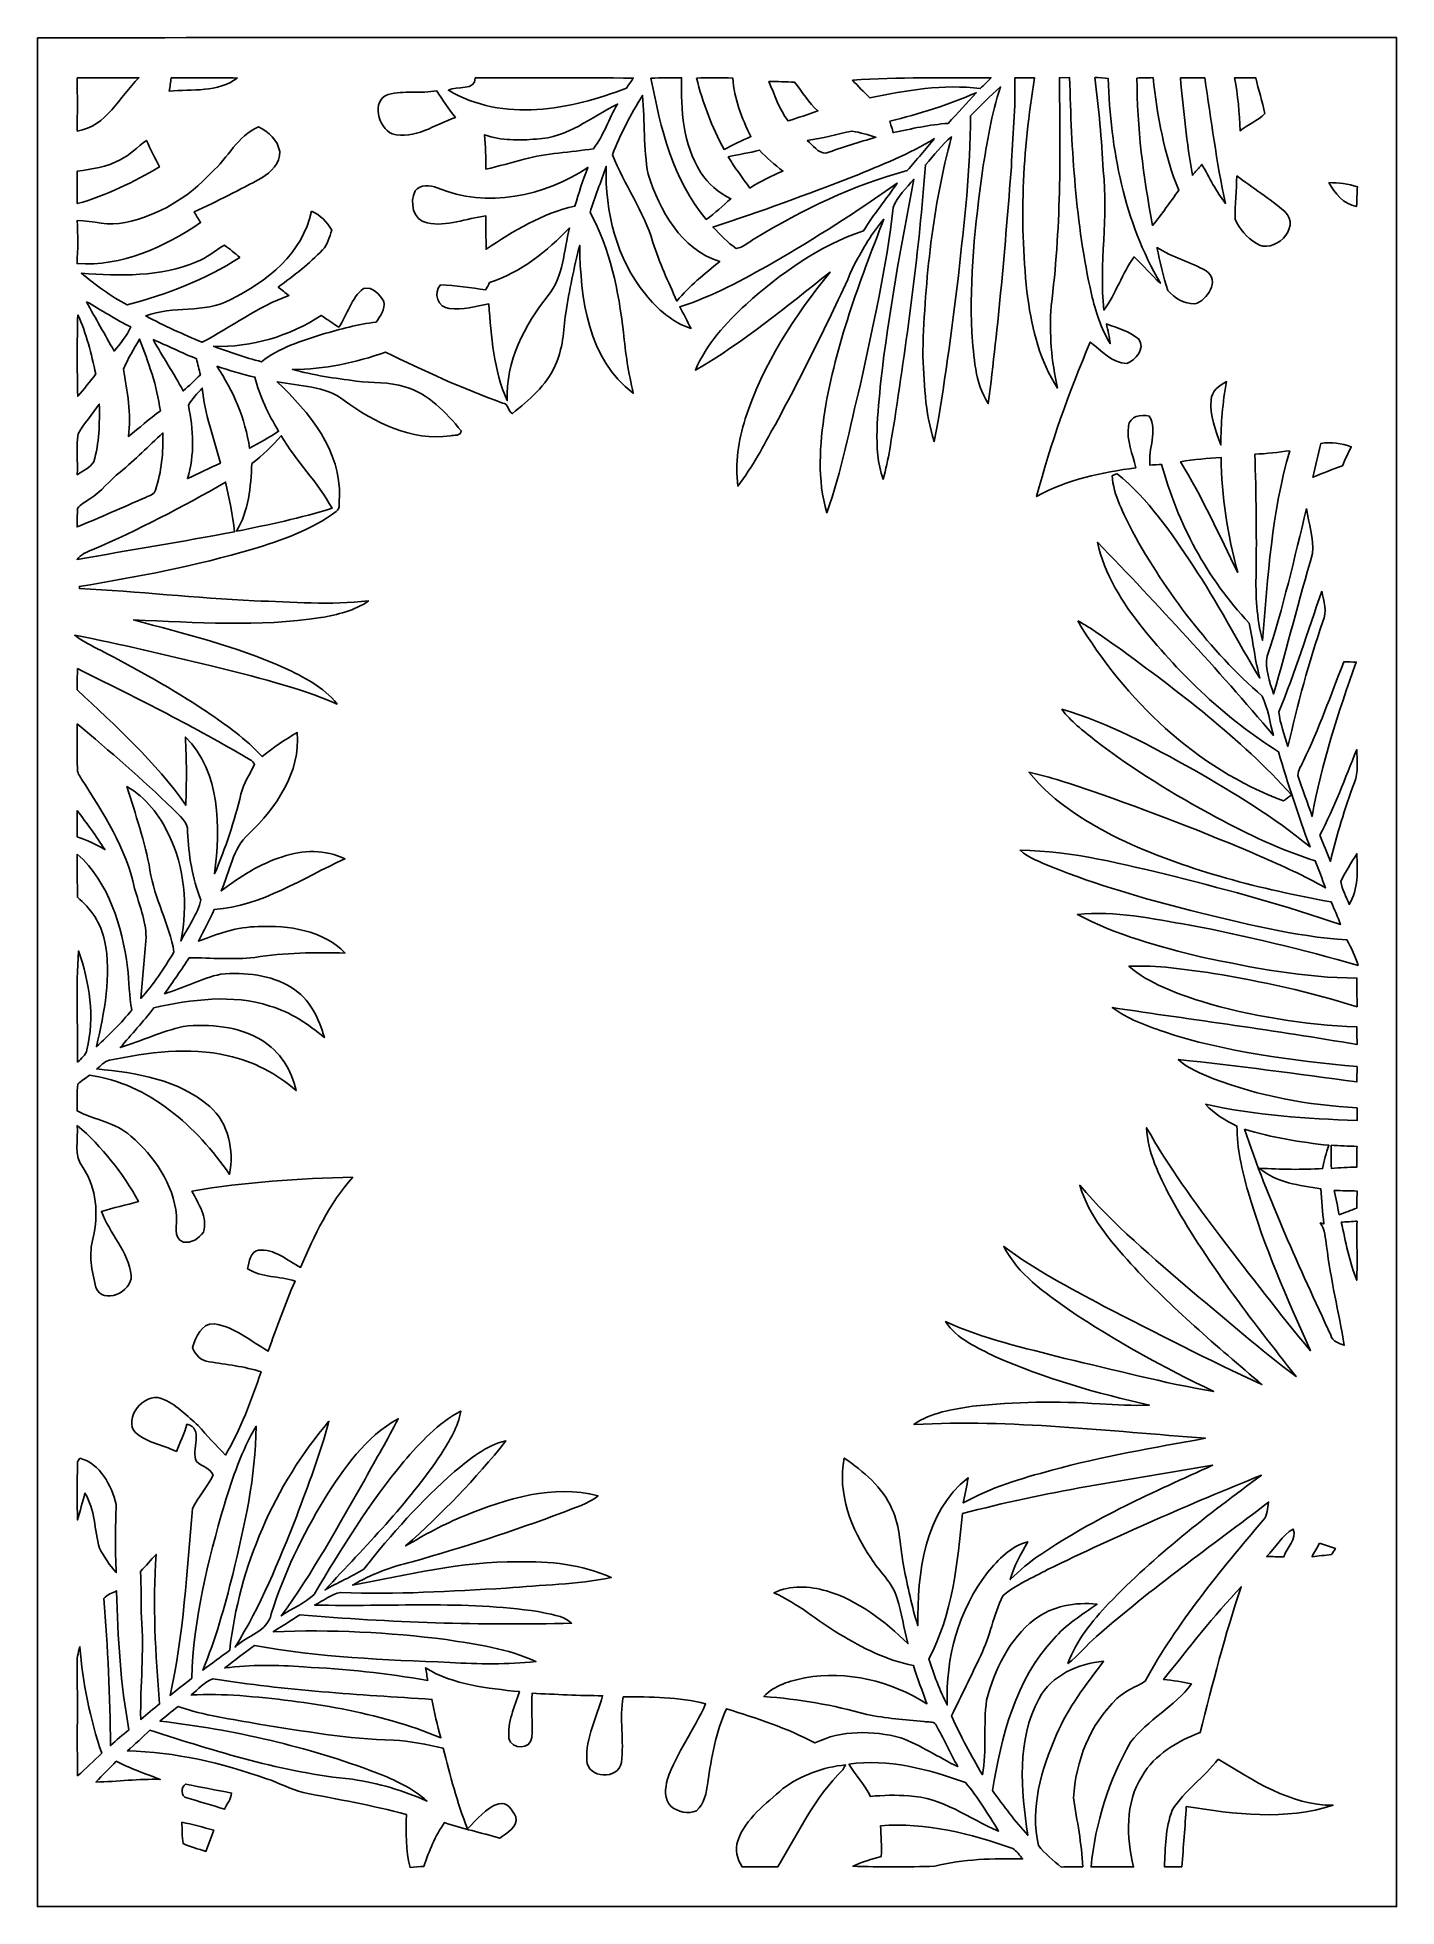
# Model space of a CAD drawing. Header units: centimetres. Extents: x -6.3 to 6.4, y -8.8 to 8.8.
import ezdxf

# ---------------------------------------------------------------- set-up
doc = ezdxf.new("R2010")
doc.units = ezdxf.units.CM
doc.header["$MEASUREMENT"] = 0
doc.layers.add('Camada 1', color=7, linetype='Continuous')

msp = doc.modelspace()

# ---------------------------------------------------------------- linework, layer by layer
at = {"layer": 'Camada 1'}
for points, knots in [([(-6.34293, 8.75982), (-2.08986, 8.76334), (2.16322, 8.76053), (6.41597, 8.76123), (6.41597, 8.76123), (6.41526, 2.91429), (6.41597, -2.93263), (6.41561, -8.77958), (6.41561, -8.77958), (2.16322, -8.77992), (-2.0895, -8.78029), (-6.34188, -8.77958), (-6.34188, -8.77958), (-6.34152, -2.93299), (-6.33942, 2.91358), (-6.34293, 8.75982)], [0, 0, 0, 0, 0.2, 0.2, 0.2, 0.2, 0.4, 0.4, 0.4, 0.4, 0.6, 0.6, 0.6, 0.6, 1, 1, 1, 1]), ([(2.83138, 8.38517), (2.83138, 8.38517), (2.83138, 8.38517), (2.83138, 8.38517), (2.83138, 8.38517), (2.84268, 8.10612), (2.81094, 7.82813), (2.8, 7.54979), (2.8, 7.54979), (2.74179, 6.8072), (2.67864, 6.06495), (2.58268, 5.32623), (2.58268, 5.32623), (2.45321, 5.52272), (2.44968, 5.76791), (2.42817, 5.99439), (2.42817, 5.99439), (2.40665, 6.50134), (2.45886, 7.00899), (2.52871, 7.51063), (2.52871, 7.51063), (2.56998, 7.77558), (2.61267, 8.04262), (2.69804, 8.29803), (2.69804, 8.29803), (2.59785, 8.21372), (2.51037, 8.116), (2.41511, 8.02675), (2.41511, 8.02675), (2.42005, 7.52439), (2.35479, 7.02486), (2.30222, 6.52604), (2.30222, 6.52604), (2.23485, 6.00638), (2.17523, 5.48464), (2.0761, 4.97028), (2.0761, 4.97028), (1.98578, 5.2444), (1.97908, 5.53578), (1.96814, 5.82153), (1.96814, 5.82153), (1.99107, 6.49676), (2.05987, 7.17656), (2.23838, 7.8299), (2.23838, 7.8299), (2.14524, 7.75404), (2.07539, 7.65527), (1.99354, 7.56849), (1.99354, 7.56849), (1.93498, 6.76909), (1.82457, 5.97393), (1.70497, 5.18159), (1.70497, 5.18159), (1.67111, 4.99285), (1.64958, 4.80094), (1.5949, 4.61644), (1.5949, 4.61644), (1.49472, 4.91455), (1.55222, 5.23487), (1.57409, 5.54073), (1.57409, 5.54073), (1.64818, 6.17536), (1.76494, 6.80473), (1.88312, 7.43232), (1.88312, 7.43232), (1.81575, 7.3473), (1.72507, 7.27216), (1.69157, 7.16633), (1.69157, 7.16633), (1.62842, 6.60681), (1.50176, 6.05683), (1.38219, 5.50721), (1.38219, 5.50721), (1.2841, 5.10363), (1.2065, 4.69299), (1.06644, 4.30176), (1.06644, 4.30176), (0.97649, 4.61151), (1.00083, 4.9403), (1.04846, 5.25497), (1.04846, 5.25497), (1.1504, 5.87762), (1.37478, 6.471), (1.60231, 7.0566), (1.60231, 7.0566), (1.49014, 6.93103), (1.4097, 6.7811), (1.32749, 6.63539), (1.32749, 6.63539), (1.10101, 6.12386), (0.84878, 5.62397), (0.5849, 5.13115), (0.5849, 5.13115), (0.47308, 4.93501), (0.37217, 4.73075), (0.23213, 4.55259), (0.23213, 4.55259), (0.20813, 4.76566), (0.23495, 4.98122), (0.30232, 5.18407), (0.30232, 5.18407), (0.46743, 5.69241), (0.76305, 6.14749), (1.09748, 6.56025), (1.09748, 6.56025), (0.68967, 6.2371), (0.28575, 5.90125), (-0.16581, 5.64056), (-0.16581, 5.64056), (-0.06597, 5.88468), (0.1203, 6.07942), (0.30938, 6.25756), (0.30938, 6.25756), (0.63253, 6.54861), (0.99659, 6.8079), (1.41181, 6.94831), (1.41181, 6.94831), (1.50812, 7.10352), (1.62489, 7.24429), (1.7272, 7.39527), (1.7272, 7.39527), (1.35008, 7.12786), (0.96026, 6.87882), (0.55986, 6.64703), (0.55986, 6.64703), (0.2801, 6.48794), (-0.00528, 6.33341), (-0.31255, 6.23359), (-0.31255, 6.23359), (-0.27798, 6.1662), (-0.24095, 6.09988), (-0.20742, 6.03179), (-0.20742, 6.03179), (-0.38206, 6.08682), (-0.52139, 6.21312), (-0.635, 6.35212), (-0.635, 6.35212), (-0.90735, 6.68689), (-1.01635, 7.12645), (-1.00329, 7.5519), (-1.00329, 7.5519), (-1.05409, 7.40798), (-1.10912, 7.26546), (-1.155, 7.11975), (-1.155, 7.11975), (-0.96343, 6.77615), (-0.88971, 6.3821), (-0.8396, 5.99617), (-0.8396, 5.99617), (-0.82549, 5.80319), (-0.79269, 5.61233), (-0.74999, 5.42395), (-0.74999, 5.42395), (-1.17651, 5.74145), (-1.24566, 6.31718), (-1.25236, 6.81073), (-1.25236, 6.81073), (-1.30562, 6.60082), (-1.35042, 6.3888), (-1.38394, 6.17502), (-1.38394, 6.17502), (-1.40229, 6.0092), (-1.41076, 5.83776), (-1.48132, 5.68395), (-1.48132, 5.68395), (-1.56457, 5.49521), (-1.7272, 5.35939), (-1.88419, 5.23309), (-1.88419, 5.23309), (-1.92899, 5.2518), (-1.91769, 5.32694), (-1.97626, 5.33082), (-1.97626, 5.33082), (-2.35162, 5.4691), (-2.71744, 5.63209), (-3.07552, 5.80989), (-3.07552, 5.80989), (-3.35526, 5.709), (-3.64912, 5.64585), (-3.94828, 5.64727), (-3.94828, 5.64727), (-3.7525, 5.59223), (-3.55106, 5.56365), (-3.34963, 5.53826), (-3.34963, 5.53826), (-3.19829, 5.51673), (-3.04129, 5.53295), (-2.89453, 5.48357), (-2.89453, 5.48357), (-2.67088, 5.42042), (-2.50859, 5.24298), (-2.36466, 5.07083), (-2.36466, 5.07083), (-2.36784, 5.01721), (-2.4317, 5.03414), (-2.46661, 5.0225), (-2.46661, 5.0225), (-2.83033, 4.97451), (-3.17853, 5.14631), (-3.46392, 5.35552), (-3.46392, 5.35552), (-3.64137, 5.49768), (-3.88055, 5.48781), (-4.09292, 5.53049), (-4.09292, 5.53049), (-3.79201, 5.24722), (-3.48896, 4.88244), (-3.50801, 4.44429), (-3.50801, 4.44429), (-3.51579, 4.40231), (-3.49355, 4.34057), (-3.53976, 4.31482), (-3.53976, 4.31482), (-3.76977, 4.13843), (-4.04883, 4.04495), (-4.32223, 3.96027), (-4.32223, 3.96027), (-4.85527, 3.8033), (-5.40208, 3.69958), (-5.94959, 3.60961), (-5.94959, 3.60961), (-5.94924, 3.60469), (-5.94818, 3.5948), (-5.94747, 3.58985), (-5.94747, 3.58985), (-5.40032, 3.5641), (-4.85563, 3.50131), (-4.30812, 3.47591), (-4.30812, 3.47591), (-3.9504, 3.46428), (-3.59268, 3.43217), (-3.23568, 3.47486), (-3.23568, 3.47486), (-3.36515, 3.3796), (-3.52602, 3.3461), (-3.68123, 3.31716), (-3.68123, 3.31716), (-4.26366, 3.22826), (-4.85493, 3.27377), (-5.44054, 3.2953), (-5.44054, 3.2953), (-4.96252, 3.169), (-4.47957, 3.04765), (-4.02624, 2.84585), (-4.02624, 2.84585), (-3.84422, 2.76153), (-3.65653, 2.6677), (-3.52989, 2.50647), (-3.52989, 2.50647), (-3.90806, 2.67158), (-4.31236, 2.76294), (-4.71063, 2.86456), (-4.71063, 2.86456), (-5.13679, 2.96403), (-5.56153, 3.07162), (-5.99157, 3.1517), (-5.99157, 3.1517), (-5.91679, 3.09245), (-5.82999, 3.05223), (-5.74533, 3.00884), (-5.74533, 3.00884), (-5.40773, 2.83245), (-5.07364, 2.64724), (-4.7558, 2.43628), (-4.7558, 2.43628), (-4.56917, 2.31104), (-4.38538, 2.17874), (-4.23228, 2.01295), (-4.23228, 2.01295), (-4.12925, 2.09727), (-4.01884, 2.17204), (-3.90384, 2.23908), (-3.90384, 2.23908), (-3.87244, 1.86619), (-4.10069, 1.53387), (-4.35785, 1.28729), (-4.35785, 1.28729), (-4.51272, 1.15076), (-4.53743, 0.9331), (-4.61644, 0.75247), (-4.61644, 0.75247), (-4.44217, 0.88618), (-4.25343, 1.00646), (-4.04247, 1.07385), (-4.04247, 1.07385), (-3.85339, 1.13736), (-3.63748, 1.14335), (-3.45581, 1.05304), (-3.45581, 1.05304), (-3.85514, 0.87488), (-4.23333, 0.60959), (-4.68277, 0.57891), (-4.68277, 0.57891), (-4.72792, 0.47766), (-4.77838, 0.37923), (-4.83059, 0.28151), (-4.83059, 0.28151), (-4.6503, 0.34854), (-4.4658, 0.41733), (-4.27036, 0.41733), (-4.27036, 0.41733), (-3.98356, 0.43215), (-3.6643, 0.38347), (-3.45439, 0.16968), (-3.45439, 0.16968), (-3.73768, 0.17356), (-4.02307, 0.17673), (-4.30283, 0.12734), (-4.30283, 0.12734), (-4.50673, 0.10688), (-4.7124, 0.12312), (-4.91666, 0.12593), (-4.91666, 0.12593), (-4.9918, 0.01128), (-5.07012, -0.10089), (-5.1495, -0.21271), (-5.1495, -0.21271), (-4.97028, -0.16016), (-4.80484, -0.06772), (-4.62173, -0.02892), (-4.62173, -0.02892), (-4.39561, -0.00847), (-4.15325, -0.0321), (-3.9571, -0.15487), (-3.9571, -0.15487), (-3.78919, -0.25646), (-3.69958, -0.44097), (-3.64878, -0.62335), (-3.64878, -0.62335), (-3.80083, -0.49671), (-3.9684, -0.38381), (-4.16031, -0.32807), (-4.16031, -0.32807), (-4.5152, -0.21307), (-4.89479, -0.26599), (-5.2511, -0.345), (-5.2511, -0.345), (-5.34811, -0.47519), (-5.45994, -0.59336), (-5.56472, -0.71754), (-5.56472, -0.71754), (-5.36716, -0.65334), (-5.17596, -0.56902), (-4.97416, -0.51859), (-4.97416, -0.51859), (-4.72369, -0.4953), (-4.45593, -0.51576), (-4.23615, -0.64947), (-4.23615, -0.64947), (-4.06646, -0.75177), (-3.95427, -0.93027), (-3.91371, -1.12182), (-3.91371, -1.12182), (-4.09609, -0.96131), (-4.31729, -0.84596), (-4.55471, -0.79375), (-4.55471, -0.79375), (-4.92195, -0.70767), (-5.30224, -0.76376), (-5.66632, -0.83643), (-5.66632, -0.83643), (-5.71534, -0.84666), (-5.74745, -0.89076), (-5.78626, -0.91863), (-5.78626, -0.91863), (-5.41548, -0.95462), (-5.01402, -1.01669), (-4.7251, -1.27141), (-4.7251, -1.27141), (-4.54447, -1.42804), (-4.49826, -1.68168), (-4.53848, -1.90816), (-4.53848, -1.90816), (-4.84857, -1.46085), (-5.29483, -1.05409), (-5.85328, -0.97754), (-5.85328, -0.97754), (-5.89068, -1.00436), (-5.92912, -1.03011), (-5.96335, -1.06115), (-5.96335, -1.06115), (-5.97358, -1.14477), (-5.96688, -1.22907), (-5.96864, -1.31304), (-5.96864, -1.31304), (-5.8039, -1.39841), (-5.60563, -1.41922), (-5.46559, -1.54869), (-5.46559, -1.54869), (-5.24756, -1.73918), (-5.06306, -1.99672), (-5.03802, -2.2927), (-5.03802, -2.2927), (-5.02637, -2.37666), (-5.07717, -2.50331), (-4.9717, -2.54353), (-4.9717, -2.54353), (-4.9022, -2.55622), (-4.82247, -2.51001), (-4.78508, -2.45039), (-4.78508, -2.45039), (-4.73991, -2.31069), (-4.8327, -2.18369), (-4.89303, -2.0655), (-4.89303, -2.0655), (-4.3942, -1.97872), (-3.88796, -1.94697), (-3.38242, -1.93462), (-3.38242, -1.93462), (-3.60221, -2.17981), (-3.74368, -2.48072), (-3.87278, -2.78058), (-3.87278, -2.78058), (-3.99873, -2.71744), (-4.11762, -2.60173), (-4.2679, -2.61972), (-4.2679, -2.61972), (-4.34693, -2.63418), (-4.35468, -2.72979), (-4.37127, -2.79293), (-4.37127, -2.79293), (-4.23791, -2.87937), (-4.0707, -2.85996), (-3.92465, -2.90971), (-3.92465, -2.90971), (-4.01849, -3.1242), (-4.09716, -3.34539), (-4.17583, -3.56622), (-4.17583, -3.56622), (-4.34162, -3.47591), (-4.49121, -3.33762), (-4.68347, -3.31045), (-4.68347, -3.31045), (-4.80942, -3.30658), (-4.85174, -3.43534), (-4.88667, -3.53165), (-4.88667, -3.53165), (-4.86268, -3.60257), (-4.8073, -3.6576), (-4.73039, -3.66572), (-4.73039, -3.66572), (-4.56742, -3.69322), (-4.40124, -3.70874), (-4.2432, -3.76202), (-4.2432, -3.76202), (-4.33599, -4.02978), (-4.4323, -4.29789), (-4.57763, -4.54271), (-4.57763, -4.54271), (-4.66195, -4.44923), (-4.75402, -4.36245), (-4.83305, -4.26402), (-4.83305, -4.26402), (-4.93253, -4.17795), (-5.02778, -4.07846), (-5.14879, -4.02342), (-5.14879, -4.02342), (-5.31213, -3.93276), (-5.51532, -4.15254), (-5.44159, -4.30988), (-5.44159, -4.30988), (-5.3361, -4.42241), (-5.17277, -4.44429), (-5.03836, -4.50814), (-5.03836, -4.50814), (-5.00308, -4.42382), (-4.96429, -4.34092), (-4.93854, -4.25343), (-4.93854, -4.25343), (-4.77519, -4.288), (-4.90536, -4.49932), (-4.84928, -4.60233), (-4.84928, -4.60233), (-4.80201, -4.64889), (-4.71487, -4.66478), (-4.69406, -4.73109), (-4.69406, -4.73109), (-4.74556, -4.84292), (-4.83481, -4.93289), (-4.88562, -5.04506), (-4.88562, -5.04506), (-4.93994, -5.63033), (-4.96887, -6.22194), (-5.09798, -6.79732), (-5.09798, -6.79732), (-5.0292, -6.74475), (-4.96147, -6.69079), (-4.89338, -6.63716), (-4.89338, -6.63716), (-4.87927, -6.08153), (-4.74098, -5.5372), (-4.58786, -5.00556), (-4.58786, -5.00556), (-4.50814, -4.75402), (-4.42665, -4.49932), (-4.28907, -4.27248), (-4.28907, -4.27248), (-4.29331, -4.74415), (-4.39878, -5.20734), (-4.50885, -5.66349), (-4.50885, -5.66349), (-4.58681, -5.96723), (-4.66831, -6.27097), (-4.79036, -6.56025), (-4.79036, -6.56025), (-4.70534, -6.49922), (-4.62138, -6.43678), (-4.53777, -6.37363), (-4.53777, -6.37363), (-4.44887, -5.58835), (-4.11902, -4.82706), (-3.6068, -4.22521), (-3.6068, -4.22521), (-3.68618, -4.53073), (-3.80223, -4.82528), (-3.91195, -5.12092), (-3.91195, -5.12092), (-4.0767, -5.54036), (-4.2478, -5.96089), (-4.48768, -6.34434), (-4.48768, -6.34434), (-4.37761, -6.2378), (-4.18007, -6.19865), (-4.14725, -6.0325), (-4.14725, -6.0325), (-4.03153, -5.65396), (-3.85234, -5.29731), (-3.65019, -4.95793), (-3.65019, -4.95793), (-3.46816, -4.6676), (-3.26214, -4.37161), (-2.95627, -4.20088), (-2.95627, -4.20088), (-3.05047, -4.39454), (-3.16547, -4.57729), (-3.26672, -4.76744), (-3.26672, -4.76744), (-3.51613, -5.20312), (-3.75708, -5.64585), (-4.05377, -6.05225), (-4.05377, -6.05225), (-3.95393, -5.98099), (-3.83399, -5.93407), (-3.74509, -5.84975), (-3.74509, -5.84975), (-3.48791, -5.42008), (-3.22509, -4.99039), (-2.90442, -4.60409), (-2.90442, -4.60409), (-2.7492, -4.42241), (-2.58163, -4.24356), (-2.36819, -4.12996), (-2.36819, -4.12996), (-2.39394, -4.27848), (-2.47509, -4.40867), (-2.5541, -4.53424), (-2.5541, -4.53424), (-2.86385, -5.00133), (-3.2639, -5.39784), (-3.64208, -5.80777), (-3.64208, -5.80777), (-3.52354, -5.73792), (-3.39407, -5.68642), (-3.27871, -5.61199), (-3.27871, -5.61199), (-3.01941, -5.28567), (-2.74143, -4.97204), (-2.4271, -4.69723), (-2.4271, -4.69723), (-2.28177, -4.58011), (-2.13289, -4.44853), (-1.94451, -4.41006), (-1.94451, -4.41006), (-2.22885, -4.76532), (-2.54599, -5.0934), (-2.88607, -5.39503), (-2.88607, -5.39503), (-2.70756, -5.28954), (-2.52482, -5.19007), (-2.33221, -5.11174), (-2.33221, -5.11174), (-1.94027, -4.95477), (-1.50318, -4.81083), (-1.0802, -4.92441), (-1.0802, -4.92441), (-1.17581, -5.00379), (-1.29962, -5.03378), (-1.41181, -5.08175), (-1.41181, -5.08175), (-1.87607, -5.25497), (-2.34772, -5.40878), (-2.82504, -5.54319), (-2.82504, -5.54319), (-3.02012, -5.59047), (-3.21027, -5.66137), (-3.3842, -5.76297), (-3.3842, -5.76297), (-2.8716, -5.66525), (-2.35866, -5.54002), (-1.83373, -5.54496), (-1.83373, -5.54496), (-1.53563, -5.53755), (-1.23048, -5.56648), (-0.95673, -5.69241), (-0.95673, -5.69241), (-1.28057, -5.75734), (-1.6129, -5.76014), (-1.94098, -5.79225), (-1.94098, -5.79225), (-2.45886, -5.818), (-2.97744, -5.8554), (-3.49603, -5.8314), (-3.49603, -5.8314), (-3.58563, -5.84763), (-3.65972, -5.91149), (-3.7412, -5.94995), (-3.7412, -5.94995), (-3.04236, -5.96793), (-2.33749, -5.90656), (-1.64287, -6.01203), (-1.64287, -6.01203), (-1.53599, -6.03708), (-1.41286, -6.04273), (-1.32856, -6.12104), (-1.32856, -6.12104), (-2.17945, -6.1415), (-3.03213, -6.11399), (-3.8802, -6.04131), (-3.8802, -6.04131), (-3.96205, -6.09599), (-4.04566, -6.14785), (-4.12855, -6.20077), (-4.12855, -6.20077), (-3.58705, -6.17819), (-3.04375, -6.20642), (-2.50613, -6.27415), (-2.50613, -6.27415), (-2.22074, -6.31859), (-1.92722, -6.3574), (-1.66299, -6.48124), (-1.66299, -6.48124), (-1.93111, -6.50592), (-2.20132, -6.50628), (-2.46944, -6.48828), (-2.46944, -6.48828), (-3.08327, -6.46535), (-3.70063, -6.4396), (-4.306, -6.32882), (-4.306, -6.32882), (-4.39773, -6.40045), (-4.49262, -6.46818), (-4.58399, -6.54049), (-4.58399, -6.54049), (-4.33951, -6.50769), (-4.09151, -6.51087), (-3.84598, -6.53133), (-3.84598, -6.53133), (-3.45439, -6.54649), (-3.06422, -6.59165), (-2.67794, -6.65726), (-2.67794, -6.65726), (-2.68323, -6.62798), (-2.69416, -6.56907), (-2.6998, -6.53979), (-2.6998, -6.53979), (-2.43628, -6.70102), (-2.11912, -6.73064), (-1.81856, -6.76275), (-1.81856, -6.76275), (-1.86407, -6.90527), (-1.9325, -7.05026), (-1.91628, -7.20302), (-1.91628, -7.20302), (-1.8923, -7.31097), (-1.7085, -7.30919), (-1.70285, -7.19349), (-1.70285, -7.19349), (-1.69192, -7.0552), (-1.7078, -6.91656), (-1.69969, -6.77827), (-1.69969, -6.77827), (-1.4792, -6.78814), (-1.25871, -6.80049), (-1.03752, -6.80084), (-1.03752, -6.80084), (-1.09078, -7.00122), (-1.19944, -7.19561), (-1.18426, -7.40762), (-1.18426, -7.40762), (-1.18285, -7.57907), (-0.88511, -7.59354), (-0.86006, -7.42772), (-0.86006, -7.42772), (-0.83397, -7.22383), (-0.88159, -7.0164), (-0.84349, -6.81248), (-0.84349, -6.81248), (-0.5849, -6.80966), (-0.32315, -6.81177), (-0.0709, -6.87775), (-0.0709, -6.87775), (-0.17673, -7.11941), (-0.3422, -7.33424), (-0.42932, -7.58542), (-0.42932, -7.58542), (-0.44838, -7.66833), (-0.46567, -7.77662), (-0.3937, -7.83978), (-0.3937, -7.83978), (-0.32985, -7.89164), (-0.23318, -7.91951), (-0.15662, -7.88034), (-0.15662, -7.88034), (-0.07902, -7.81685), (-0.0649, -7.70924), (-0.04974, -7.61646), (-0.04974, -7.61646), (-0.01763, -7.38011), (0.02716, -7.14269), (0.12593, -6.92396), (0.12593, -6.92396), (0.40886, -7.01286), (0.6932, -7.10352), (0.95532, -7.24429), (0.95532, -7.24429), (1.20509, -7.12187), (1.49859, -7.12576), (1.76247, -7.19561), (1.76247, -7.19561), (1.94909, -7.26756), (2.11701, -7.3787), (2.29622, -7.46619), (2.29622, -7.46619), (2.22603, -7.33531), (2.16146, -7.2016), (2.09055, -7.07178), (2.09055, -7.07178), (2.06657, -7.03579), (2.01436, -7.05309), (1.97908, -7.04285), (1.97908, -7.04285), (1.80021, -7.02663), (1.62031, -7.0118), (1.44392, -6.9783), (1.44392, -6.9783), (1.12854, -6.88833), (0.80398, -6.83083), (0.47659, -6.80861), (0.47659, -6.80861), (0.57572, -6.70102), (0.72248, -6.6615), (0.86077, -6.63292), (0.86077, -6.63292), (1.25623, -6.56237), (1.67075, -6.66221), (2.0073, -6.87704), (2.0073, -6.87704), (1.96285, -6.75745), (1.91876, -6.63787), (1.88029, -6.51615), (1.88029, -6.51615), (1.62984, -6.47242), (1.40299, -6.34929), (1.18568, -6.22265), (1.18568, -6.22265), (0.97895, -6.09635), (0.79445, -5.93372), (0.57114, -5.8353), (0.57114, -5.8353), (0.72531, -5.76155), (0.90346, -5.77037), (1.06398, -5.8173), (1.06398, -5.8173), (1.36065, -5.90373), (1.60901, -6.10093), (1.82808, -6.31189), (1.82808, -6.31189), (1.79317, -6.17078), (1.76883, -6.02721), (1.72755, -5.88822), (1.72755, -5.88822), (1.68451, -5.73792), (1.55928, -5.63597), (1.47954, -5.50721), (1.47954, -5.50721), (1.29645, -5.23487), (1.16487, -4.90326), (1.23084, -4.57059), (1.23084, -4.57059), (1.40899, -4.69652), (1.59066, -4.84082), (1.67852, -5.04718), (1.67852, -5.04718), (1.75823, -5.21899), (1.75401, -5.4116), (1.79, -5.59399), (1.79, -5.59399), (1.82774, -5.77778), (1.86584, -5.96229), (1.92088, -6.14221), (1.92088, -6.14221), (1.91805, -5.6515), (1.97872, -5.08034), (2.39394, -4.75473), (2.39394, -4.75473), (2.3823, -4.8341), (2.36643, -4.91348), (2.34772, -4.99215), (2.34772, -4.99215), (2.60597, -4.84504), (2.89382, -4.76284), (3.17853, -4.68417), (3.17853, -4.68417), (3.65337, -4.55612), (4.13807, -4.4718), (4.62173, -4.38467), (4.62173, -4.38467), (3.71157, -4.31765), (2.79964, -4.20687), (1.8856, -4.25484), (1.8856, -4.25484), (2.04611, -4.14055), (2.24613, -4.11373), (2.43592, -4.08445), (2.43592, -4.08445), (2.83245, -4.04388), (3.23285, -4.03294), (3.63078, -4.06259), (3.63078, -4.06259), (3.78566, -4.06788), (3.94017, -4.08128), (4.09504, -4.07282), (4.09504, -4.07282), (3.60257, -3.96205), (3.11255, -3.82447), (2.65007, -3.61984), (2.65007, -3.61984), (2.48038, -3.53447), (2.28988, -3.45405), (2.18193, -3.28965), (2.18193, -3.28965), (2.53787, -3.45369), (2.92347, -3.53554), (3.30059, -3.63536), (3.30059, -3.63536), (3.7659, -3.74227), (4.22909, -3.86608), (4.70005, -3.94545), (4.70005, -3.94545), (4.23298, -3.72145), (3.77647, -3.47203), (3.34573, -3.18347), (3.34573, -3.18347), (3.11185, -3.018), (2.86173, -2.84656), (2.72873, -2.58409), (2.72873, -2.58409), (3.02012, -2.80317), (3.34432, -2.97285), (3.66572, -3.14325), (3.66572, -3.14325), (4.15642, -3.39831), (4.64996, -3.64949), (5.15231, -3.8809), (5.15231, -3.8809), (4.72792, -3.5193), (4.29965, -3.15948), (3.92182, -2.74813), (3.92182, -2.74813), (3.72674, -2.52835), (3.52531, -2.29763), (3.44204, -2.00942), (3.44204, -2.00942), (3.75708, -2.38054), (4.13244, -2.69275), (4.50003, -3.00989), (4.50003, -3.00989), (4.82282, -3.27695), (5.1382, -3.55389), (5.47263, -3.80612), (5.47263, -3.80612), (5.04895, -3.26743), (4.62492, -2.72308), (4.2919, -2.12195), (4.2919, -2.12195), (4.18677, -1.91805), (4.07775, -1.7039), (4.06964, -1.47002), (4.06964, -1.47002), (4.27284, -1.83198), (4.51731, -2.16923), (4.76885, -2.49977), (4.76885, -2.49977), (5.04437, -2.85715), (5.31777, -3.21663), (5.60704, -3.56305), (5.60704, -3.56305), (5.38797, -3.07552), (5.17172, -2.58444), (5.02179, -2.07081), (5.02179, -2.07081), (4.965, -1.86972), (4.91596, -1.66441), (4.91737, -1.45415), (4.91737, -1.45415), (4.80905, -1.40229), (4.70288, -1.3416), (4.6235, -1.24919), (4.6235, -1.24919), (5.08952, -1.35466), (5.5693, -1.3836), (6.04555, -1.40263), (6.04555, -1.40263), (6.04485, -1.36277), (6.04448, -1.32291), (6.04414, -1.2834), (6.04414, -1.2834), (5.58553, -1.25659), (5.12655, -1.1751), (4.69652, -1.00965), (4.69652, -1.00965), (4.58152, -0.96026), (4.45805, -0.91792), (4.36597, -0.83007), (4.36597, -0.83007), (4.92619, -0.88935), (5.48498, -0.96378), (6.04343, -1.03998), (6.04343, -1.03998), (6.04378, -0.99201), (6.04414, -0.94438), (6.04485, -0.89675), (6.04485, -0.89675), (5.43136, -0.83819), (4.814, -0.762), (4.22627, -0.56832), (4.22627, -0.56832), (4.06011, -0.50799), (3.88937, -0.44908), (3.74685, -0.34183), (3.74685, -0.34183), (4.51272, -0.45861), (5.28143, -0.55597), (6.04485, -0.68967), (6.04485, -0.68967), (6.04414, -0.63429), (6.04307, -0.57925), (6.04273, -0.52422), (6.04273, -0.52422), (5.54813, -0.50411), (5.05459, -0.42545), (4.58011, -0.28363), (4.58011, -0.28363), (4.34233, -0.20496), (4.09645, -0.1203), (3.90348, 0.0448), (3.90348, 0.0448), (4.16877, 0.0582), (4.43301, 0.01622), (4.69477, -0.02151), (4.69477, -0.02151), (5.15055, -0.09735), (5.60387, -0.19507), (6.04485, -0.33479), (6.04485, -0.33479), (6.04378, -0.24518), (6.04307, -0.15558), (6.04273, -0.06631), (6.04273, -0.06631), (5.55201, -0.06278), (5.06659, 0.02962), (4.58857, 0.13229), (4.58857, 0.13229), (4.18853, 0.22965), (3.78459, 0.33655), (3.41948, 0.53128), (3.41948, 0.53128), (3.77437, 0.56797), (4.12715, 0.49001), (4.47569, 0.4318), (4.47569, 0.4318), (5.00698, 0.32878), (5.53402, 0.20389), (6.05437, 0.05326), (6.05437, 0.05326), (6.02826, 0.13652), (5.99298, 0.21695), (5.94959, 0.29245), (5.94959, 0.29245), (5.45182, 0.3249), (4.96605, 0.45191), (4.48274, 0.56797), (4.48274, 0.56797), (4.04106, 0.68333), (3.60009, 0.8061), (3.17675, 0.97825), (3.17675, 0.97825), (3.07481, 1.0227), (2.9665, 1.06045), (2.88149, 1.13454), (2.88149, 1.13454), (3.37502, 1.12818), (3.85692, 1.00188), (4.33458, 0.8883), (4.33458, 0.8883), (4.85705, 0.75423), (5.3788, 0.61312), (5.88892, 0.43638), (5.88892, 0.43638), (5.86317, 0.5087), (5.83318, 0.57925), (5.80178, 0.64947), (5.80178, 0.64947), (5.14103, 0.77045), (4.48132, 0.9338), (3.86891, 1.21567), (3.86891, 1.21567), (3.53094, 1.37371), (3.20321, 1.57514), (2.96367, 1.86619), (2.96367, 1.86619), (3.16547, 1.82104), (3.36232, 1.75648), (3.5574, 1.68909), (3.5574, 1.68909), (4.08939, 1.50566), (4.61432, 1.3021), (5.13115, 1.0795), (5.13115, 1.0795), (5.3407, 0.98812), (5.55059, 0.89675), (5.74815, 0.78105), (5.74815, 0.78105), (5.71782, 0.86642), (5.68359, 0.95074), (5.65221, 1.03575), (5.65221, 1.03575), (5.32906, 1.13454), (5.02425, 1.2834), (4.72651, 1.44144), (4.72651, 1.44144), (4.32859, 1.65559), (3.94088, 1.89194), (3.58245, 2.16853), (3.58245, 2.16853), (3.47345, 2.25777), (3.35492, 2.34102), (3.27342, 2.45816), (3.27342, 2.45816), (3.71122, 2.32833), (4.11585, 2.1103), (4.51309, 1.88911), (4.51309, 1.88911), (4.89055, 1.67075), (5.26696, 1.44497), (5.60317, 1.16557), (5.60317, 1.16557), (5.49168, 1.45908), (5.39784, 1.75823), (5.30577, 2.05846), (5.30577, 2.05846), (4.81717, 2.36643), (4.39349, 2.77318), (4.03014, 3.22014), (4.03014, 3.22014), (3.84315, 3.45934), (3.66959, 3.72285), (3.60927, 4.02483), (3.60927, 4.02483), (4.17617, 3.43675), (4.7318, 2.83632), (5.25921, 2.21226), (5.25921, 2.21226), (5.22569, 2.33432), (5.20982, 2.46556), (5.15479, 2.57915), (5.15479, 2.57915), (4.65878, 3.01378), (4.2552, 3.54929), (3.93664, 4.12467), (3.93664, 4.12467), (3.85833, 4.29224), (3.7532, 4.46405), (3.74685, 4.65137), (3.74685, 4.65137), (3.75813, 4.65561), (3.78071, 4.66336), (3.79201, 4.6676), (3.79201, 4.6676), (4.08657, 4.43159), (4.2993, 4.11373), (4.50603, 3.80223), (4.50603, 3.80223), (4.73392, 3.46287), (4.91912, 3.09738), (5.13257, 2.7499), (5.13257, 2.7499), (5.08458, 2.91923), (5.06976, 3.09527), (5.03096, 3.26636), (5.03096, 3.26636), (4.63761, 3.68265), (4.35997, 4.20441), (4.2104, 4.75614), (4.2104, 4.75614), (4.18287, 4.75438), (4.1282, 4.75051), (4.10069, 4.74839), (4.10069, 4.74839), (4.08023, 4.90078), (4.17829, 5.07012), (4.09397, 5.20841), (4.09397, 5.20841), (4.01813, 5.23027), (3.90947, 5.2077), (3.89854, 5.11527), (3.89854, 5.11527), (3.8795, 4.98122), (3.93805, 4.8521), (3.9684, 4.72405), (3.9684, 4.72405), (3.64842, 4.67888), (3.31927, 4.61751), (3.03671, 4.45311), (3.03671, 4.45311), (3.1683, 4.94805), (3.33903, 5.43172), (3.53976, 5.90303), (3.53976, 5.90303), (3.64771, 5.82648), (3.74049, 5.70264), (3.88443, 5.70264), (3.88443, 5.70264), (3.96733, 5.73722), (4.0587, 5.84129), (3.99625, 5.9316), (3.99625, 5.9316), (3.90877, 6.00499), (3.79589, 6.03462), (3.69181, 6.07484), (3.69181, 6.07484), (3.70592, 6.01345), (3.71968, 5.95207), (3.72816, 5.88963), (3.72816, 5.88963), (3.64031, 6.03144), (3.59056, 6.1923), (3.55211, 6.35353), (3.55211, 6.35353), (3.40113, 7.01957), (3.36479, 7.70466), (3.34644, 8.38552), (3.34644, 8.38552), (3.34644, 8.38552), (3.25013, 8.38481), (3.25013, 8.38481), (3.25013, 8.38481), (3.26107, 7.67045), (3.26565, 6.95218), (3.17287, 6.24275), (3.17287, 6.24275), (3.15489, 5.98452), (3.17534, 5.72347), (3.2332, 5.47122), (3.2332, 5.47122), (3.0667, 5.72135), (2.9972, 6.0198), (2.9538, 6.31296), (2.9538, 6.31296), (2.87055, 7.00088), (2.90371, 7.70113), (3.01837, 8.3834), (3.01837, 8.3834), (2.95592, 8.38411), (2.89348, 8.38446), (2.83138, 8.38517)], [0, 0, 0, 0, 0.00338983, 0.00338983, 0.00338983, 0.00338983, 0.00677966, 0.00677966, 0.00677966, 0.00677966, 0.01016949, 0.01016949, 0.01016949, 0.01016949, 0.01355932, 0.01355932, 0.01355932, 0.01355932, 0.01694915, 0.01694915, 0.01694915, 0.01694915, 0.02033898, 0.02033898, 0.02033898, 0.02033898, 0.02372881, 0.02372881, 0.02372881, 0.02372881, 0.02711864, 0.02711864, 0.02711864, 0.02711864, 0.03050847, 0.03050847, 0.03050847, 0.03050847, 0.03389831, 0.03389831, 0.03389831, 0.03389831, 0.03728814, 0.03728814, 0.03728814, 0.03728814, 0.04067797, 0.04067797, 0.04067797, 0.04067797, 0.0440678, 0.0440678, 0.0440678, 0.0440678, 0.04745763, 0.04745763, 0.04745763, 0.04745763, 0.05084746, 0.05084746, 0.05084746, 0.05084746, 0.05423729, 0.05423729, 0.05423729, 0.05423729, 0.05762712, 0.05762712, 0.05762712, 0.05762712, 0.06101695, 0.06101695, 0.06101695, 0.06101695, 0.06440678, 0.06440678, 0.06440678, 0.06440678, 0.06779661, 0.06779661, 0.06779661, 0.06779661, 0.07118644, 0.07118644, 0.07118644, 0.07118644, 0.07457627, 0.07457627, 0.07457627, 0.07457627, 0.0779661, 0.0779661, 0.0779661, 0.0779661, 0.08135593, 0.08135593, 0.08135593, 0.08135593, 0.08474576, 0.08474576, 0.08474576, 0.08474576, 0.08813559, 0.08813559, 0.08813559, 0.08813559, 0.09152542, 0.09152542, 0.09152542, 0.09152542, 0.09491525, 0.09491525, 0.09491525, 0.09491525, 0.09830508, 0.09830508, 0.09830508, 0.09830508, 0.10169492, 0.10169492, 0.10169492, 0.10169492, 0.10508475, 0.10508475, 0.10508475, 0.10508475, 0.10847458, 0.10847458, 0.10847458, 0.10847458, 0.11186441, 0.11186441, 0.11186441, 0.11186441, 0.11525424, 0.11525424, 0.11525424, 0.11525424, 0.11864407, 0.11864407, 0.11864407, 0.11864407, 0.1220339, 0.1220339, 0.1220339, 0.1220339, 0.12542373, 0.12542373, 0.12542373, 0.12542373, 0.12881356, 0.12881356, 0.12881356, 0.12881356, 0.13220339, 0.13220339, 0.13220339, 0.13220339, 0.13559322, 0.13559322, 0.13559322, 0.13559322, 0.13898305, 0.13898305, 0.13898305, 0.13898305, 0.14237288, 0.14237288, 0.14237288, 0.14237288, 0.14576271, 0.14576271, 0.14576271, 0.14576271, 0.14915254, 0.14915254, 0.14915254, 0.14915254, 0.15254237, 0.15254237, 0.15254237, 0.15254237, 0.1559322, 0.1559322, 0.1559322, 0.1559322, 0.15932203, 0.15932203, 0.15932203, 0.15932203, 0.16271186, 0.16271186, 0.16271186, 0.16271186, 0.16610169, 0.16610169, 0.16610169, 0.16610169, 0.16949153, 0.16949153, 0.16949153, 0.16949153, 0.17288136, 0.17288136, 0.17288136, 0.17288136, 0.17627119, 0.17627119, 0.17627119, 0.17627119, 0.17966102, 0.17966102, 0.17966102, 0.17966102, 0.18305085, 0.18305085, 0.18305085, 0.18305085, 0.18644068, 0.18644068, 0.18644068, 0.18644068, 0.18983051, 0.18983051, 0.18983051, 0.18983051, 0.19322034, 0.19322034, 0.19322034, 0.19322034, 0.19661017, 0.19661017, 0.19661017, 0.19661017, 0.2, 0.2, 0.2, 0.2, 0.20338983, 0.20338983, 0.20338983, 0.20338983, 0.20677966, 0.20677966, 0.20677966, 0.20677966, 0.21016949, 0.21016949, 0.21016949, 0.21016949, 0.21355932, 0.21355932, 0.21355932, 0.21355932, 0.21694915, 0.21694915, 0.21694915, 0.21694915, 0.22033898, 0.22033898, 0.22033898, 0.22033898, 0.22372881, 0.22372881, 0.22372881, 0.22372881, 0.22711864, 0.22711864, 0.22711864, 0.22711864, 0.23050847, 0.23050847, 0.23050847, 0.23050847, 0.23389831, 0.23389831, 0.23389831, 0.23389831, 0.23728814, 0.23728814, 0.23728814, 0.23728814, 0.24067797, 0.24067797, 0.24067797, 0.24067797, 0.2440678, 0.2440678, 0.2440678, 0.2440678, 0.24745763, 0.24745763, 0.24745763, 0.24745763, 0.25084746, 0.25084746, 0.25084746, 0.25084746, 0.25423729, 0.25423729, 0.25423729, 0.25423729, 0.25762712, 0.25762712, 0.25762712, 0.25762712, 0.26101695, 0.26101695, 0.26101695, 0.26101695, 0.26440678, 0.26440678, 0.26440678, 0.26440678, 0.26779661, 0.26779661, 0.26779661, 0.26779661, 0.27118644, 0.27118644, 0.27118644, 0.27118644, 0.27457627, 0.27457627, 0.27457627, 0.27457627, 0.2779661, 0.2779661, 0.2779661, 0.2779661, 0.28135593, 0.28135593, 0.28135593, 0.28135593, 0.28474576, 0.28474576, 0.28474576, 0.28474576, 0.28813559, 0.28813559, 0.28813559, 0.28813559, 0.29152542, 0.29152542, 0.29152542, 0.29152542, 0.29491525, 0.29491525, 0.29491525, 0.29491525, 0.29830508, 0.29830508, 0.29830508, 0.29830508, 0.30169492, 0.30169492, 0.30169492, 0.30169492, 0.30508475, 0.30508475, 0.30508475, 0.30508475, 0.30847458, 0.30847458, 0.30847458, 0.30847458, 0.31186441, 0.31186441, 0.31186441, 0.31186441, 0.31525424, 0.31525424, 0.31525424, 0.31525424, 0.31864407, 0.31864407, 0.31864407, 0.31864407, 0.3220339, 0.3220339, 0.3220339, 0.3220339, 0.32542373, 0.32542373, 0.32542373, 0.32542373, 0.32881356, 0.32881356, 0.32881356, 0.32881356, 0.33220339, 0.33220339, 0.33220339, 0.33220339, 0.33559322, 0.33559322, 0.33559322, 0.33559322, 0.33898305, 0.33898305, 0.33898305, 0.33898305, 0.34237288, 0.34237288, 0.34237288, 0.34237288, 0.34576271, 0.34576271, 0.34576271, 0.34576271, 0.34915254, 0.34915254, 0.34915254, 0.34915254, 0.35254237, 0.35254237, 0.35254237, 0.35254237, 0.3559322, 0.3559322, 0.3559322, 0.3559322, 0.35932203, 0.35932203, 0.35932203, 0.35932203, 0.36271186, 0.36271186, 0.36271186, 0.36271186, 0.36610169, 0.36610169, 0.36610169, 0.36610169, 0.36949153, 0.36949153, 0.36949153, 0.36949153, 0.37288136, 0.37288136, 0.37288136, 0.37288136, 0.37627119, 0.37627119, 0.37627119, 0.37627119, 0.37966102, 0.37966102, 0.37966102, 0.37966102, 0.38305085, 0.38305085, 0.38305085, 0.38305085, 0.38644068, 0.38644068, 0.38644068, 0.38644068, 0.38983051, 0.38983051, 0.38983051, 0.38983051, 0.39322034, 0.39322034, 0.39322034, 0.39322034, 0.39661017, 0.39661017, 0.39661017, 0.39661017, 0.4, 0.4, 0.4, 0.4, 0.40338983, 0.40338983, 0.40338983, 0.40338983, 0.40677966, 0.40677966, 0.40677966, 0.40677966, 0.41016949, 0.41016949, 0.41016949, 0.41016949, 0.41355932, 0.41355932, 0.41355932, 0.41355932, 0.41694915, 0.41694915, 0.41694915, 0.41694915, 0.42033898, 0.42033898, 0.42033898, 0.42033898, 0.42372881, 0.42372881, 0.42372881, 0.42372881, 0.42711864, 0.42711864, 0.42711864, 0.42711864, 0.43050847, 0.43050847, 0.43050847, 0.43050847, 0.43389831, 0.43389831, 0.43389831, 0.43389831, 0.43728814, 0.43728814, 0.43728814, 0.43728814, 0.44067797, 0.44067797, 0.44067797, 0.44067797, 0.4440678, 0.4440678, 0.4440678, 0.4440678, 0.44745763, 0.44745763, 0.44745763, 0.44745763, 0.45084746, 0.45084746, 0.45084746, 0.45084746, 0.45423729, 0.45423729, 0.45423729, 0.45423729, 0.45762712, 0.45762712, 0.45762712, 0.45762712, 0.46101695, 0.46101695, 0.46101695, 0.46101695, 0.46440678, 0.46440678, 0.46440678, 0.46440678, 0.46779661, 0.46779661, 0.46779661, 0.46779661, 0.47118644, 0.47118644, 0.47118644, 0.47118644, 0.47457627, 0.47457627, 0.47457627, 0.47457627, 0.4779661, 0.4779661, 0.4779661, 0.4779661, 0.48135593, 0.48135593, 0.48135593, 0.48135593, 0.48474576, 0.48474576, 0.48474576, 0.48474576, 0.48813559, 0.48813559, 0.48813559, 0.48813559, 0.49152542, 0.49152542, 0.49152542, 0.49152542, 0.49491525, 0.49491525, 0.49491525, 0.49491525, 0.49830508, 0.49830508, 0.49830508, 0.49830508, 0.50169492, 0.50169492, 0.50169492, 0.50169492, 0.50508475, 0.50508475, 0.50508475, 0.50508475, 0.50847458, 0.50847458, 0.50847458, 0.50847458, 0.51186441, 0.51186441, 0.51186441, 0.51186441, 0.51525424, 0.51525424, 0.51525424, 0.51525424, 0.51864407, 0.51864407, 0.51864407, 0.51864407, 0.5220339, 0.5220339, 0.5220339, 0.5220339, 0.52542373, 0.52542373, 0.52542373, 0.52542373, 0.52881356, 0.52881356, 0.52881356, 0.52881356, 0.53220339, 0.53220339, 0.53220339, 0.53220339, 0.53559322, 0.53559322, 0.53559322, 0.53559322, 0.53898305, 0.53898305, 0.53898305, 0.53898305, 0.54237288, 0.54237288, 0.54237288, 0.54237288, 0.54576271, 0.54576271, 0.54576271, 0.54576271, 0.54915254, 0.54915254, 0.54915254, 0.54915254, 0.55254237, 0.55254237, 0.55254237, 0.55254237, 0.5559322, 0.5559322, 0.5559322, 0.5559322, 0.55932203, 0.55932203, 0.55932203, 0.55932203, 0.56271186, 0.56271186, 0.56271186, 0.56271186, 0.56610169, 0.56610169, 0.56610169, 0.56610169, 0.56949153, 0.56949153, 0.56949153, 0.56949153, 0.57288136, 0.57288136, 0.57288136, 0.57288136, 0.57627119, 0.57627119, 0.57627119, 0.57627119, 0.57966102, 0.57966102, 0.57966102, 0.57966102, 0.58305085, 0.58305085, 0.58305085, 0.58305085, 0.58644068, 0.58644068, 0.58644068, 0.58644068, 0.58983051, 0.58983051, 0.58983051, 0.58983051, 0.59322034, 0.59322034, 0.59322034, 0.59322034, 0.59661017, 0.59661017, 0.59661017, 0.59661017, 0.6, 0.6, 0.6, 0.6, 0.60338983, 0.60338983, 0.60338983, 0.60338983, 0.60677966, 0.60677966, 0.60677966, 0.60677966, 0.61016949, 0.61016949, 0.61016949, 0.61016949, 0.61355932, 0.61355932, 0.61355932, 0.61355932, 0.61694915, 0.61694915, 0.61694915, 0.61694915, 0.62033898, 0.62033898, 0.62033898, 0.62033898, 0.62372881, 0.62372881, 0.62372881, 0.62372881, 0.62711864, 0.62711864, 0.62711864, 0.62711864, 0.63050847, 0.63050847, 0.63050847, 0.63050847, 0.63389831, 0.63389831, 0.63389831, 0.63389831, 0.63728814, 0.63728814, 0.63728814, 0.63728814, 0.64067797, 0.64067797, 0.64067797, 0.64067797, 0.6440678, 0.6440678, 0.6440678, 0.6440678, 0.64745763, 0.64745763, 0.64745763, 0.64745763, 0.65084746, 0.65084746, 0.65084746, 0.65084746, 0.65423729, 0.65423729, 0.65423729, 0.65423729, 0.65762712, 0.65762712, 0.65762712, 0.65762712, 0.66101695, 0.66101695, 0.66101695, 0.66101695, 0.66440678, 0.66440678, 0.66440678, 0.66440678, 0.66779661, 0.66779661, 0.66779661, 0.66779661, 0.67118644, 0.67118644, 0.67118644, 0.67118644, 0.67457627, 0.67457627, 0.67457627, 0.67457627, 0.6779661, 0.6779661, 0.6779661, 0.6779661, 0.68135593, 0.68135593, 0.68135593, 0.68135593, 0.68474576, 0.68474576, 0.68474576, 0.68474576, 0.68813559, 0.68813559, 0.68813559, 0.68813559, 0.69152542, 0.69152542, 0.69152542, 0.69152542, 0.69491525, 0.69491525, 0.69491525, 0.69491525, 0.69830508, 0.69830508, 0.69830508, 0.69830508, 0.70169492, 0.70169492, 0.70169492, 0.70169492, 0.70508475, 0.70508475, 0.70508475, 0.70508475, 0.70847458, 0.70847458, 0.70847458, 0.70847458, 0.71186441, 0.71186441, 0.71186441, 0.71186441, 0.71525424, 0.71525424, 0.71525424, 0.71525424, 0.71864407, 0.71864407, 0.71864407, 0.71864407, 0.7220339, 0.7220339, 0.7220339, 0.7220339, 0.72542373, 0.72542373, 0.72542373, 0.72542373, 0.72881356, 0.72881356, 0.72881356, 0.72881356, 0.73220339, 0.73220339, 0.73220339, 0.73220339, 0.73559322, 0.73559322, 0.73559322, 0.73559322, 0.73898305, 0.73898305, 0.73898305, 0.73898305, 0.74237288, 0.74237288, 0.74237288, 0.74237288, 0.74576271, 0.74576271, 0.74576271, 0.74576271, 0.74915254, 0.74915254, 0.74915254, 0.74915254, 0.75254237, 0.75254237, 0.75254237, 0.75254237, 0.7559322, 0.7559322, 0.7559322, 0.7559322, 0.75932203, 0.75932203, 0.75932203, 0.75932203, 0.76271186, 0.76271186, 0.76271186, 0.76271186, 0.76610169, 0.76610169, 0.76610169, 0.76610169, 0.76949153, 0.76949153, 0.76949153, 0.76949153, 0.77288136, 0.77288136, 0.77288136, 0.77288136, 0.77627119, 0.77627119, 0.77627119, 0.77627119, 0.77966102, 0.77966102, 0.77966102, 0.77966102, 0.78305085, 0.78305085, 0.78305085, 0.78305085, 0.78644068, 0.78644068, 0.78644068, 0.78644068, 0.78983051, 0.78983051, 0.78983051, 0.78983051, 0.79322034, 0.79322034, 0.79322034, 0.79322034, 0.79661017, 0.79661017, 0.79661017, 0.79661017, 0.8, 0.8, 0.8, 0.8, 0.80338983, 0.80338983, 0.80338983, 0.80338983, 0.80677966, 0.80677966, 0.80677966, 0.80677966, 0.81016949, 0.81016949, 0.81016949, 0.81016949, 0.81355932, 0.81355932, 0.81355932, 0.81355932, 0.81694915, 0.81694915, 0.81694915, 0.81694915, 0.82033898, 0.82033898, 0.82033898, 0.82033898, 0.82372881, 0.82372881, 0.82372881, 0.82372881, 0.82711864, 0.82711864, 0.82711864, 0.82711864, 0.83050847, 0.83050847, 0.83050847, 0.83050847, 0.83389831, 0.83389831, 0.83389831, 0.83389831, 0.83728814, 0.83728814, 0.83728814, 0.83728814, 0.84067797, 0.84067797, 0.84067797, 0.84067797, 0.8440678, 0.8440678, 0.8440678, 0.8440678, 0.84745763, 0.84745763, 0.84745763, 0.84745763, 0.85084746, 0.85084746, 0.85084746, 0.85084746, 0.85423729, 0.85423729, 0.85423729, 0.85423729, 0.85762712, 0.85762712, 0.85762712, 0.85762712, 0.86101695, 0.86101695, 0.86101695, 0.86101695, 0.86440678, 0.86440678, 0.86440678, 0.86440678, 0.86779661, 0.86779661, 0.86779661, 0.86779661, 0.87118644, 0.87118644, 0.87118644, 0.87118644, 0.87457627, 0.87457627, 0.87457627, 0.87457627, 0.8779661, 0.8779661, 0.8779661, 0.8779661, 0.88135593, 0.88135593, 0.88135593, 0.88135593, 0.88474576, 0.88474576, 0.88474576, 0.88474576, 0.88813559, 0.88813559, 0.88813559, 0.88813559, 0.89152542, 0.89152542, 0.89152542, 0.89152542, 0.89491525, 0.89491525, 0.89491525, 0.89491525, 0.89830508, 0.89830508, 0.89830508, 0.89830508, 0.90169492, 0.90169492, 0.90169492, 0.90169492, 0.90508475, 0.90508475, 0.90508475, 0.90508475, 0.90847458, 0.90847458, 0.90847458, 0.90847458, 0.91186441, 0.91186441, 0.91186441, 0.91186441, 0.91525424, 0.91525424, 0.91525424, 0.91525424, 0.91864407, 0.91864407, 0.91864407, 0.91864407, 0.9220339, 0.9220339, 0.9220339, 0.9220339, 0.92542373, 0.92542373, 0.92542373, 0.92542373, 0.92881356, 0.92881356, 0.92881356, 0.92881356, 0.93220339, 0.93220339, 0.93220339, 0.93220339, 0.93559322, 0.93559322, 0.93559322, 0.93559322, 0.93898305, 0.93898305, 0.93898305, 0.93898305, 0.94237288, 0.94237288, 0.94237288, 0.94237288, 0.94576271, 0.94576271, 0.94576271, 0.94576271, 0.94915254, 0.94915254, 0.94915254, 0.94915254, 0.95254237, 0.95254237, 0.95254237, 0.95254237, 0.9559322, 0.9559322, 0.9559322, 0.9559322, 0.95932203, 0.95932203, 0.95932203, 0.95932203, 0.96271186, 0.96271186, 0.96271186, 0.96271186, 0.96610169, 0.96610169, 0.96610169, 0.96610169, 0.96949153, 0.96949153, 0.96949153, 0.96949153, 0.97288136, 0.97288136, 0.97288136, 0.97288136, 0.97627119, 0.97627119, 0.97627119, 0.97627119, 0.97966102, 0.97966102, 0.97966102, 0.97966102, 0.98305085, 0.98305085, 0.98305085, 0.98305085, 0.98644068, 0.98644068, 0.98644068, 0.98644068, 0.98983051, 0.98983051, 0.98983051, 0.98983051, 0.99322034, 0.99322034, 0.99322034, 0.99322034, 1, 1, 1, 1]), ([(-5.96935, 8.38234), (-5.96935, 8.38234), (-5.96935, 8.38234), (-5.96935, 8.38234), (-5.96935, 8.38234), (-5.96688, 8.21583), (-5.96793, 8.04967), (-5.9683, 7.88317), (-5.9683, 7.88317), (-5.69241, 7.92726), (-5.57247, 8.20632), (-5.39043, 8.38376), (-5.39043, 8.38376), (-5.58341, 8.38411), (-5.77639, 8.38552), (-5.96935, 8.38234)], [0, 0, 0, 0, 0.2, 0.2, 0.2, 0.2, 0.4, 0.4, 0.4, 0.4, 0.6, 0.6, 0.6, 0.6, 1, 1, 1, 1]), ([(-5.08669, 8.3827), (-5.08669, 8.3827), (-5.08669, 8.3827), (-5.08669, 8.3827), (-5.08669, 8.3827), (-5.09235, 8.34143), (-5.09834, 8.2998), (-5.10433, 8.25853), (-5.10433, 8.25853), (-4.89126, 8.27757), (-4.64784, 8.24512), (-4.46687, 8.38165), (-4.46687, 8.38165), (-4.67325, 8.38693), (-4.87997, 8.38305), (-5.08669, 8.3827)], [0, 0, 0, 0, 0.2, 0.2, 0.2, 0.2, 0.4, 0.4, 0.4, 0.4, 0.6, 0.6, 0.6, 0.6, 1, 1, 1, 1]), ([(-3.05152, 8.22713), (-3.05152, 8.22713), (-3.05152, 8.22713), (-3.05152, 8.22713), (-3.05152, 8.22713), (-3.2138, 8.16468), (-3.14325, 7.91774), (-3.01412, 7.85741), (-3.01412, 7.85741), (-2.8007, 7.7985), (-2.61196, 7.94773), (-2.41828, 8.01158), (-2.41828, 8.01158), (-2.4832, 8.0906), (-2.54, 8.17562), (-2.59362, 8.2624), (-2.59362, 8.2624), (-2.74496, 8.23347), (-2.9023, 8.26699), (-3.05152, 8.22713)], [0, 0, 0, 0, 0.16666667, 0.16666667, 0.16666667, 0.16666667, 0.33333333, 0.33333333, 0.33333333, 0.33333333, 0.5, 0.5, 0.5, 0.5, 0.66666667, 0.66666667, 0.66666667, 0.66666667, 1, 1, 1, 1]), ([(-2.23378, 8.3827), (-2.23378, 8.3827), (-2.23378, 8.3827), (-2.23378, 8.3827), (-2.23378, 8.3827), (-2.22919, 8.25923), (-2.40805, 8.31038), (-2.48391, 8.26664), (-2.48391, 8.26664), (-1.97131, 7.9629), (-1.3395, 8.08319), (-0.81385, 8.28745), (-0.81385, 8.28745), (-0.79762, 8.31074), (-0.76517, 8.35765), (-0.7486, 8.38094), (-0.7486, 8.38094), (-1.24354, 8.38729), (-1.73884, 8.38411), (-2.23378, 8.3827)], [0, 0, 0, 0, 0.16666667, 0.16666667, 0.16666667, 0.16666667, 0.33333333, 0.33333333, 0.33333333, 0.33333333, 0.5, 0.5, 0.5, 0.5, 0.66666667, 0.66666667, 0.66666667, 0.66666667, 1, 1, 1, 1]), ([(-0.58384, 8.37953), (-0.58384, 8.37953), (-0.58384, 8.37953), (-0.58384, 8.37953), (-0.58384, 8.37953), (-0.49176, 7.91422), (-0.37958, 7.42597), (-0.06456, 7.05555), (-0.06456, 7.05555), (0.01905, 7.11234), (0.09172, 7.18361), (0.16791, 7.24958), (0.16791, 7.24958), (0.0515, 7.3032), (-0.04762, 7.39034), (-0.11782, 7.49757), (-0.11782, 7.49757), (-0.28256, 7.76005), (-0.30409, 8.08248), (-0.29527, 8.38446), (-0.29527, 8.38446), (-0.39122, 8.38446), (-0.48753, 8.38446), (-0.58384, 8.37953)], [0, 0, 0, 0, 0.14285714, 0.14285714, 0.14285714, 0.14285714, 0.28571429, 0.28571429, 0.28571429, 0.28571429, 0.42857143, 0.42857143, 0.42857143, 0.42857143, 0.57142857, 0.57142857, 0.57142857, 0.57142857, 0.71428571, 0.71428571, 0.71428571, 0.71428571, 1, 1, 1, 1]), ([(-0.15628, 8.382), (-0.15628, 8.382), (-0.15628, 8.382), (-0.15628, 8.382), (-0.15628, 8.382), (-0.09666, 8.14881), (-0.01305, 7.92233), (0.10266, 7.71136), (0.10266, 7.71136), (0.18486, 7.75475), (0.26882, 7.79497), (0.35418, 7.83201), (0.35418, 7.83201), (0.26882, 8.00452), (0.19861, 8.18762), (0.1845, 8.38129), (0.1845, 8.38129), (0.0709, 8.38481), (-0.04268, 8.38552), (-0.15628, 8.382)], [0, 0, 0, 0, 0.16666667, 0.16666667, 0.16666667, 0.16666667, 0.33333333, 0.33333333, 0.33333333, 0.33333333, 0.5, 0.5, 0.5, 0.5, 0.66666667, 0.66666667, 0.66666667, 0.66666667, 1, 1, 1, 1]), ([(0.5221, 8.34954), (0.5221, 8.34954), (0.5221, 8.34954), (0.5221, 8.34954), (0.5221, 8.34954), (0.57784, 8.2243), (0.62089, 8.0899), (0.70343, 7.97947), (0.70343, 7.97947), (0.79798, 8.00699), (0.89005, 8.04333), (0.9839, 8.07297), (0.9839, 8.07297), (0.8957, 8.14987), (0.83819, 8.25287), (0.76517, 8.34178), (0.76517, 8.34178), (0.68438, 8.34918), (0.60289, 8.34743), (0.5221, 8.34954)], [0, 0, 0, 0, 0.16666667, 0.16666667, 0.16666667, 0.16666667, 0.33333333, 0.33333333, 0.33333333, 0.33333333, 0.5, 0.5, 0.5, 0.5, 0.66666667, 0.66666667, 0.66666667, 0.66666667, 1, 1, 1, 1]), ([(1.30951, 8.3633), (1.30951, 8.3633), (1.30951, 8.3633), (1.30951, 8.3633), (1.30951, 8.3633), (1.35924, 8.30403), (1.41427, 8.24935), (1.47143, 8.19714), (1.47143, 8.19714), (1.81044, 8.26523), (2.16217, 8.32908), (2.50825, 8.28216), (2.50825, 8.28216), (2.54175, 8.31603), (2.57598, 8.34989), (2.60984, 8.38411), (2.60984, 8.38411), (2.17628, 8.38446), (1.74271, 8.38905), (1.30951, 8.3633)], [0, 0, 0, 0, 0.16666667, 0.16666667, 0.16666667, 0.16666667, 0.33333333, 0.33333333, 0.33333333, 0.33333333, 0.5, 0.5, 0.5, 0.5, 0.66666667, 0.66666667, 0.66666667, 0.66666667, 1, 1, 1, 1]), ([(3.58245, 8.38764), (3.58245, 8.38764), (3.58245, 8.38764), (3.58245, 8.38764), (3.58245, 8.38764), (3.6202, 8.0973), (3.64878, 7.80555), (3.66218, 7.51275), (3.66218, 7.51275), (3.71228, 7.07707), (3.62162, 6.64104), (3.66783, 6.20465), (3.66783, 6.20465), (3.78142, 6.35916), (3.83928, 6.54755), (3.95216, 6.70277), (3.95216, 6.70277), (4.0393, 6.62515), (4.11056, 6.53167), (4.1991, 6.45548), (4.1991, 6.45548), (3.85797, 7.03367), (3.73027, 7.71418), (3.70769, 8.37776), (3.70769, 8.37776), (3.67629, 8.38023), (3.6135, 8.38517), (3.58245, 8.38764)], [0, 0, 0, 0, 0.125, 0.125, 0.125, 0.125, 0.25, 0.25, 0.25, 0.25, 0.375, 0.375, 0.375, 0.375, 0.5, 0.5, 0.5, 0.5, 0.625, 0.625, 0.625, 0.625, 0.75, 0.75, 0.75, 0.75, 1, 1, 1, 1]), ([(3.97862, 8.38165), (3.97862, 8.38165), (3.97862, 8.38165), (3.97862, 8.38165), (3.97862, 8.38165), (3.97791, 7.91632), (4.03859, 7.45525), (4.12574, 6.9991), (4.12574, 6.9991), (4.21252, 7.1053), (4.29083, 7.21818), (4.37161, 7.32895), (4.37161, 7.32895), (4.23157, 7.66444), (4.17159, 8.0264), (4.12925, 8.38552), (4.12925, 8.38552), (4.07882, 8.38446), (4.02872, 8.38305), (3.97862, 8.38165)], [0, 0, 0, 0, 0.16666667, 0.16666667, 0.16666667, 0.16666667, 0.33333333, 0.33333333, 0.33333333, 0.33333333, 0.5, 0.5, 0.5, 0.5, 0.66666667, 0.66666667, 0.66666667, 0.66666667, 1, 1, 1, 1]), ([(4.38608, 8.38376), (4.38608, 8.38376), (4.38608, 8.38376), (4.38608, 8.38376), (4.38608, 8.38376), (4.4143, 8.0779), (4.44605, 7.77205), (4.49862, 7.46936), (4.49862, 7.46936), (4.52861, 7.50322), (4.5586, 7.53709), (4.58823, 7.57132), (4.58823, 7.57132), (4.65842, 7.44714), (4.72086, 7.31731), (4.80976, 7.20443), (4.80976, 7.20443), (4.72263, 7.59388), (4.67713, 7.99076), (4.61432, 8.38446), (4.61432, 8.38446), (4.53813, 8.38411), (4.46193, 8.38411), (4.38608, 8.38376)], [0, 0, 0, 0, 0.14285714, 0.14285714, 0.14285714, 0.14285714, 0.28571429, 0.28571429, 0.28571429, 0.28571429, 0.42857143, 0.42857143, 0.42857143, 0.42857143, 0.57142857, 0.57142857, 0.57142857, 0.57142857, 0.71428571, 0.71428571, 0.71428571, 0.71428571, 1, 1, 1, 1]), ([(4.89444, 8.3834), (4.89444, 8.3834), (4.89444, 8.3834), (4.89444, 8.3834), (4.89444, 8.3834), (4.92794, 8.22007), (4.93959, 8.05321), (4.947, 7.8867), (4.947, 7.8867), (5.01931, 7.94561), (5.11352, 7.98195), (5.17806, 8.04826), (5.17806, 8.04826), (5.15654, 8.16186), (5.12022, 8.27158), (5.09305, 8.38376), (5.09305, 8.38376), (5.02673, 8.38376), (4.9604, 8.38376), (4.89444, 8.3834)], [0, 0, 0, 0, 0.16666667, 0.16666667, 0.16666667, 0.16666667, 0.33333333, 0.33333333, 0.33333333, 0.33333333, 0.5, 0.5, 0.5, 0.5, 0.66666667, 0.66666667, 0.66666667, 0.66666667, 1, 1, 1, 1]), ([(-1.6577, 7.80873), (-1.6577, 7.80873), (-1.6577, 7.80873), (-1.6577, 7.80873), (-1.6577, 7.80873), (-1.82033, 7.79673), (-1.98861, 7.79356), (-2.14453, 7.84895), (-2.14453, 7.84895), (-2.13642, 7.74171), (-2.13218, 7.6341), (-2.13289, 7.52651), (-2.13289, 7.52651), (-2.01224, 7.55473), (-1.89264, 7.58613), (-1.77411, 7.62141), (-1.77411, 7.62141), (-1.56069, 7.67467), (-1.3402, 7.68456), (-1.1236, 7.71877), (-1.1236, 7.71877), (-1.02517, 7.84048), (-0.98142, 8.00311), (-0.89605, 8.13681), (-0.89605, 8.13681), (-1.1437, 8.01616), (-1.37018, 7.81931), (-1.6577, 7.80873)], [0, 0, 0, 0, 0.125, 0.125, 0.125, 0.125, 0.25, 0.25, 0.25, 0.25, 0.375, 0.375, 0.375, 0.375, 0.5, 0.5, 0.5, 0.5, 0.625, 0.625, 0.625, 0.625, 0.75, 0.75, 0.75, 0.75, 1, 1, 1, 1]), ([(-0.94509, 7.66092), (-0.94509, 7.66092), (-0.94509, 7.66092), (-0.94509, 7.66092), (-0.94509, 7.66092), (-0.83078, 7.38152), (-0.65298, 7.12998), (-0.56444, 6.83965), (-0.56444, 6.83965), (-0.50446, 6.6502), (-0.4205, 6.46959), (-0.34042, 6.28826), (-0.34042, 6.28826), (-0.22189, 6.42832), (-0.08113, 6.54578), (0.06173, 6.65973), (0.06173, 6.65973), (-0.30127, 6.77509), (-0.50305, 7.13705), (-0.60924, 7.47888), (-0.60924, 7.47888), (-0.65687, 7.72266), (-0.63994, 7.97242), (-0.66216, 8.21866), (-0.66216, 8.21866), (-0.77294, 8.04227), (-0.87029, 7.85566), (-0.94509, 7.66092)], [0, 0, 0, 0, 0.125, 0.125, 0.125, 0.125, 0.25, 0.25, 0.25, 0.25, 0.375, 0.375, 0.375, 0.375, 0.5, 0.5, 0.5, 0.5, 0.625, 0.625, 0.625, 0.625, 0.75, 0.75, 0.75, 0.75, 1, 1, 1, 1]), ([(1.65734, 7.9763), (1.65734, 7.9763), (1.65734, 7.9763), (1.65734, 7.9763), (1.65734, 7.9763), (1.66582, 7.94985), (1.6831, 7.89693), (1.69157, 7.87011), (1.69157, 7.87011), (1.86195, 7.90575), (2.0327, 7.94419), (2.20661, 7.95619), (2.20661, 7.95619), (2.29305, 8.05321), (2.38478, 8.14528), (2.46944, 8.24406), (2.46944, 8.24406), (2.20802, 8.12905), (1.93392, 8.04545), (1.65734, 7.9763)], [0, 0, 0, 0, 0.16666667, 0.16666667, 0.16666667, 0.16666667, 0.33333333, 0.33333333, 0.33333333, 0.33333333, 0.5, 0.5, 0.5, 0.5, 0.66666667, 0.66666667, 0.66666667, 0.66666667, 1, 1, 1, 1]), ([(-4.70887, 7.49618), (-4.70887, 7.49618), (-4.70887, 7.49618), (-4.70887, 7.49618), (-4.70887, 7.49618), (-4.92371, 7.26227), (-5.20629, 7.08837), (-5.51992, 7.02697), (-5.51992, 7.02697), (-5.66949, 6.98641), (-5.82012, 7.04532), (-5.97076, 7.04391), (-5.97076, 7.04391), (-5.96018, 6.90915), (-5.96299, 6.77403), (-5.97076, 6.63963), (-5.97076, 6.63963), (-5.55166, 6.61317), (-5.1502, 6.79414), (-4.81153, 7.02592), (-4.81153, 7.02592), (-4.83059, 7.05979), (-4.85352, 7.09153), (-4.87009, 7.12681), (-4.87009, 7.12681), (-4.65525, 7.22524), (-4.44429, 7.33212), (-4.23615, 7.44431), (-4.23615, 7.44431), (-4.15149, 7.49757), (-4.06223, 7.5826), (-4.06822, 7.6909), (-4.06822, 7.6909), (-4.08657, 7.79814), (-4.17159, 7.87929), (-4.2679, 7.92233), (-4.2679, 7.92233), (-4.46617, 7.84189), (-4.55224, 7.62881), (-4.70887, 7.49618)], [0, 0, 0, 0, 0.09090909, 0.09090909, 0.09090909, 0.09090909, 0.18181818, 0.18181818, 0.18181818, 0.18181818, 0.27272727, 0.27272727, 0.27272727, 0.27272727, 0.36363636, 0.36363636, 0.36363636, 0.36363636, 0.45454545, 0.45454545, 0.45454545, 0.45454545, 0.54545455, 0.54545455, 0.54545455, 0.54545455, 0.63636364, 0.63636364, 0.63636364, 0.63636364, 0.72727273, 0.72727273, 0.72727273, 0.72727273, 0.81818182, 0.81818182, 0.81818182, 0.81818182, 1, 1, 1, 1]), ([(-5.56718, 7.614), (-5.56718, 7.614), (-5.56718, 7.614), (-5.56718, 7.614), (-5.56718, 7.614), (-5.69066, 7.54627), (-5.8314, 7.52792), (-5.9683, 7.5078), (-5.9683, 7.5078), (-5.96793, 7.40621), (-5.96793, 7.30462), (-5.9683, 7.20302), (-5.9683, 7.20302), (-5.6956, 7.2792), (-5.44018, 7.4055), (-5.19711, 7.54803), (-5.19711, 7.54803), (-5.2405, 7.62952), (-5.27826, 7.71348), (-5.31917, 7.79604), (-5.31917, 7.79604), (-5.40278, 7.73677), (-5.47334, 7.65844), (-5.56718, 7.614)], [0, 0, 0, 0, 0.14285714, 0.14285714, 0.14285714, 0.14285714, 0.28571429, 0.28571429, 0.28571429, 0.28571429, 0.42857143, 0.42857143, 0.42857143, 0.42857143, 0.57142857, 0.57142857, 0.57142857, 0.57142857, 0.71428571, 0.71428571, 0.71428571, 0.71428571, 1, 1, 1, 1]), ([(2.07926, 7.81402), (2.07926, 7.81402), (2.07926, 7.81402), (2.07926, 7.81402), (2.07926, 7.81402), (1.83938, 7.66762), (1.57692, 7.56462), (1.31833, 7.45771), (1.31833, 7.45771), (0.88265, 7.28839), (0.44272, 7.12927), (-0.00105, 6.98217), (-0.00105, 6.98217), (0.06809, 6.91161), (0.13545, 6.83789), (0.21731, 6.78144), (0.21731, 6.78144), (0.28363, 6.79097), (0.33408, 6.84459), (0.39193, 6.87492), (0.39193, 6.87492), (0.83925, 7.14691), (1.31655, 7.37729), (1.82279, 7.51382), (1.82279, 7.51382), (1.91135, 7.61118), (1.99284, 7.71489), (2.07926, 7.81402)], [0, 0, 0, 0, 0.125, 0.125, 0.125, 0.125, 0.25, 0.25, 0.25, 0.25, 0.375, 0.375, 0.375, 0.375, 0.5, 0.5, 0.5, 0.5, 0.625, 0.625, 0.625, 0.625, 0.75, 0.75, 0.75, 0.75, 1, 1, 1, 1]), ([(0.8844, 7.79604), (0.8844, 7.79604), (0.8844, 7.79604), (0.8844, 7.79604), (0.8844, 7.79604), (0.93556, 7.75088), (0.98495, 7.67715), (1.05798, 7.67679), (1.05798, 7.67679), (1.21355, 7.72971), (1.36983, 7.78157), (1.52858, 7.82567), (1.52858, 7.82567), (1.45486, 7.84789), (1.38112, 7.87152), (1.30527, 7.88317), (1.30527, 7.88317), (1.16451, 7.85707), (1.02693, 7.81543), (0.8844, 7.79604)], [0, 0, 0, 0, 0.16666667, 0.16666667, 0.16666667, 0.16666667, 0.33333333, 0.33333333, 0.33333333, 0.33333333, 0.5, 0.5, 0.5, 0.5, 0.66666667, 0.66666667, 0.66666667, 0.66666667, 1, 1, 1, 1]), ([(0.14111, 7.64329), (0.14111, 7.64329), (0.14111, 7.64329), (0.14111, 7.64329), (0.14111, 7.64329), (0.20496, 7.54238), (0.2734, 7.44466), (0.345, 7.34942), (0.345, 7.34942), (0.44414, 7.41045), (0.54821, 7.463), (0.6551, 7.50887), (0.6551, 7.50887), (0.57608, 7.56708), (0.50482, 7.63481), (0.43532, 7.70395), (0.43532, 7.70395), (0.33796, 7.67961), (0.23917, 7.66339), (0.14111, 7.64329)], [0, 0, 0, 0, 0.16666667, 0.16666667, 0.16666667, 0.16666667, 0.33333333, 0.33333333, 0.33333333, 0.33333333, 0.5, 0.5, 0.5, 0.5, 0.66666667, 0.66666667, 0.66666667, 0.66666667, 1, 1, 1, 1]), ([(-2.59045, 7.35224), (-2.59045, 7.35224), (-2.59045, 7.35224), (-2.59045, 7.35224), (-2.59045, 7.35224), (-2.65606, 7.37517), (-2.7499, 7.3847), (-2.79788, 7.32367), (-2.79788, 7.32367), (-2.84833, 7.21571), (-2.82046, 7.04708), (-2.68427, 7.02132), (-2.68427, 7.02132), (-2.49977, 6.98429), (-2.31493, 7.06366), (-2.13254, 7.08837), (-2.13254, 7.08837), (-2.13254, 6.98394), (-2.13218, 6.87951), (-2.13113, 6.77509), (-2.13113, 6.77509), (-1.87395, 6.94725), (-1.60231, 7.11164), (-1.29645, 7.18007), (-1.29645, 7.18007), (-1.26223, 7.30284), (-1.22166, 7.4235), (-1.1751, 7.54238), (-1.1751, 7.54238), (-1.58291, 7.26968), (-2.12724, 7.15644), (-2.59045, 7.35224)], [0, 0, 0, 0, 0.11111111, 0.11111111, 0.11111111, 0.11111111, 0.22222222, 0.22222222, 0.22222222, 0.22222222, 0.33333333, 0.33333333, 0.33333333, 0.33333333, 0.44444444, 0.44444444, 0.44444444, 0.44444444, 0.55555556, 0.55555556, 0.55555556, 0.55555556, 0.66666667, 0.66666667, 0.66666667, 0.66666667, 0.77777778, 0.77777778, 0.77777778, 0.77777778, 1, 1, 1, 1]), ([(4.91455, 7.46512), (4.91455, 7.46512), (4.91455, 7.46512), (4.91455, 7.46512), (4.91455, 7.46512), (4.91525, 7.3293), (4.89795, 7.19384), (4.90078, 7.05838), (4.90078, 7.05838), (4.93994, 6.96595), (5.00979, 6.8841), (5.09622, 6.83224), (5.09622, 6.83224), (5.2585, 6.71476), (5.52979, 6.97583), (5.36645, 7.12857), (5.36645, 7.12857), (5.22427, 7.25099), (5.06306, 7.35047), (4.91455, 7.46512)], [0, 0, 0, 0, 0.16666667, 0.16666667, 0.16666667, 0.16666667, 0.33333333, 0.33333333, 0.33333333, 0.33333333, 0.5, 0.5, 0.5, 0.5, 0.66666667, 0.66666667, 0.66666667, 0.66666667, 1, 1, 1, 1]), ([(5.77956, 7.40056), (5.77956, 7.40056), (5.77956, 7.40056), (5.77956, 7.40056), (5.77956, 7.40056), (5.83952, 7.29933), (5.91572, 7.19771), (6.04026, 7.17656), (6.04026, 7.17656), (6.04273, 7.23793), (6.04519, 7.29967), (6.04767, 7.36106), (6.04767, 7.36106), (5.96159, 7.3914), (5.86987, 7.39775), (5.77956, 7.40056)], [0, 0, 0, 0, 0.2, 0.2, 0.2, 0.2, 0.4, 0.4, 0.4, 0.4, 0.6, 0.6, 0.6, 0.6, 1, 1, 1, 1]), ([(-3.76907, 7.13246), (-3.76907, 7.13246), (-3.76907, 7.13246), (-3.76907, 7.13246), (-3.76907, 7.13246), (-3.85022, 6.73981), (-4.18994, 6.46888), (-4.53248, 6.30061), (-4.53248, 6.30061), (-4.7766, 6.16795), (-5.074, 6.24874), (-5.32518, 6.14927), (-5.32518, 6.14927), (-5.15443, 6.05613), (-4.97592, 5.97782), (-4.79672, 5.90196), (-4.79672, 5.90196), (-4.52332, 6.04448), (-4.2746, 6.23639), (-3.98251, 6.34083), (-3.98251, 6.34083), (-4.01567, 6.36729), (-4.04917, 6.39304), (-4.08199, 6.41914), (-4.08199, 6.41914), (-3.937, 6.52814), (-3.78989, 6.63751), (-3.66535, 6.77016), (-3.66535, 6.77016), (-3.61456, 6.81918), (-3.60257, 6.89081), (-3.57928, 6.95395), (-3.57928, 6.95395), (-3.62408, 7.03121), (-3.68618, 7.09682), (-3.76907, 7.13246)], [0, 0, 0, 0, 0.1, 0.1, 0.1, 0.1, 0.2, 0.2, 0.2, 0.2, 0.3, 0.3, 0.3, 0.3, 0.4, 0.4, 0.4, 0.4, 0.5, 0.5, 0.5, 0.5, 0.6, 0.6, 0.6, 0.6, 0.7, 0.7, 0.7, 0.7, 0.8, 0.8, 0.8, 0.8, 1, 1, 1, 1]), ([(-2.09797, 6.4636), (-2.09797, 6.4636), (-2.09797, 6.4636), (-2.09797, 6.4636), (-2.09797, 6.4636), (-2.10679, 6.44596), (-2.12514, 6.41103), (-2.13395, 6.39375), (-2.13395, 6.39375), (-2.27507, 6.41385), (-2.41687, 6.43536), (-2.55939, 6.44031), (-2.55939, 6.44031), (-2.63172, 6.36905), (-2.58127, 6.22194), (-2.4765, 6.21946), (-2.4765, 6.21946), (-2.35162, 6.20465), (-2.22778, 6.23675), (-2.10609, 6.2618), (-2.10609, 6.2618), (-2.08244, 5.95558), (-2.06128, 5.63808), (-1.9325, 5.35481), (-1.9325, 5.35481), (-1.94734, 5.72099), (-1.77095, 6.06212), (-1.54939, 6.34188), (-1.54939, 6.34188), (-1.40088, 6.51862), (-1.40299, 6.76205), (-1.34832, 6.97547), (-1.34832, 6.97547), (-1.55751, 6.75464), (-1.80481, 6.55742), (-2.09797, 6.4636)], [0, 0, 0, 0, 0.1, 0.1, 0.1, 0.1, 0.2, 0.2, 0.2, 0.2, 0.3, 0.3, 0.3, 0.3, 0.4, 0.4, 0.4, 0.4, 0.5, 0.5, 0.5, 0.5, 0.6, 0.6, 0.6, 0.6, 0.7, 0.7, 0.7, 0.7, 0.8, 0.8, 0.8, 0.8, 1, 1, 1, 1]), ([(-4.84823, 6.65585), (-4.84823, 6.65585), (-4.84823, 6.65585), (-4.84823, 6.65585), (-4.84823, 6.65585), (-5.18865, 6.51157), (-5.5686, 6.52533), (-5.92983, 6.55002), (-5.92983, 6.55002), (-5.79508, 6.43995), (-5.65467, 6.33201), (-5.49945, 6.25298), (-5.49945, 6.25298), (-5.12974, 6.35175), (-4.76532, 6.48899), (-4.44324, 6.6989), (-4.44324, 6.6989), (-4.4905, 6.737), (-4.53602, 6.77757), (-4.58645, 6.81177), (-4.58645, 6.81177), (-4.67676, 6.76521), (-4.75226, 6.69254), (-4.84823, 6.65585)], [0, 0, 0, 0, 0.14285714, 0.14285714, 0.14285714, 0.14285714, 0.28571429, 0.28571429, 0.28571429, 0.28571429, 0.42857143, 0.42857143, 0.42857143, 0.42857143, 0.57142857, 0.57142857, 0.57142857, 0.57142857, 0.71428571, 0.71428571, 0.71428571, 0.71428571, 1, 1, 1, 1]), ([(4.1663, 6.79238), (4.1663, 6.79238), (4.1663, 6.79238), (4.1663, 6.79238), (4.1663, 6.79238), (4.197, 6.65726), (4.22027, 6.51932), (4.26966, 6.38915), (4.26966, 6.38915), (4.33, 6.31506), (4.42277, 6.26145), (4.52049, 6.26285), (4.52049, 6.26285), (4.63973, 6.29284), (4.76108, 6.48441), (4.62845, 6.57083), (4.62845, 6.57083), (4.48098, 6.65797), (4.30988, 6.69712), (4.1663, 6.79238)], [0, 0, 0, 0, 0.16666667, 0.16666667, 0.16666667, 0.16666667, 0.33333333, 0.33333333, 0.33333333, 0.33333333, 0.5, 0.5, 0.5, 0.5, 0.66666667, 0.66666667, 0.66666667, 0.66666667, 1, 1, 1, 1]), ([(-3.51472, 6.04378), (-3.51472, 6.04378), (-3.51472, 6.04378), (-3.51472, 6.04378), (-3.51472, 6.04378), (-3.56941, 6.08047), (-3.62444, 6.11681), (-3.67841, 6.15385), (-3.67841, 6.15385), (-3.97791, 5.95982), (-4.33105, 5.85082), (-4.68911, 5.86458), (-4.68911, 5.86458), (-4.54201, 5.80884), (-4.39242, 5.7598), (-4.24039, 5.71887), (-4.24039, 5.71887), (-4.07246, 5.84904), (-3.86749, 5.91538), (-3.66713, 5.97746), (-3.66713, 5.97746), (-3.50097, 6.02226), (-3.33516, 6.07413), (-3.16301, 6.09035), (-3.16301, 6.09035), (-3.12525, 6.1482), (-3.07728, 6.20888), (-3.09068, 6.28297), (-3.09068, 6.28297), (-3.13055, 6.34824), (-3.19369, 6.43042), (-3.28117, 6.40644), (-3.28117, 6.40644), (-3.40042, 6.31825), (-3.4283, 6.15914), (-3.51472, 6.04378)], [0, 0, 0, 0, 0.1, 0.1, 0.1, 0.1, 0.2, 0.2, 0.2, 0.2, 0.3, 0.3, 0.3, 0.3, 0.4, 0.4, 0.4, 0.4, 0.5, 0.5, 0.5, 0.5, 0.6, 0.6, 0.6, 0.6, 0.7, 0.7, 0.7, 0.7, 0.8, 0.8, 0.8, 0.8, 1, 1, 1, 1]), ([(-5.96406, 6.16055), (-5.96406, 6.16055), (-5.96406, 6.16055), (-5.96406, 6.16055), (-5.96406, 6.16055), (-5.9711, 5.90549), (-5.96971, 5.65009), (-5.9644, 5.39503), (-5.9644, 5.39503), (-5.90444, 5.4624), (-5.84904, 5.53295), (-5.79366, 5.60422), (-5.79366, 5.60422), (-5.83917, 5.79261), (-5.87974, 5.98452), (-5.96406, 6.16055)], [0, 0, 0, 0, 0.2, 0.2, 0.2, 0.2, 0.4, 0.4, 0.4, 0.4, 0.6, 0.6, 0.6, 0.6, 1, 1, 1, 1]), ([(-5.88115, 6.2819), (-5.88115, 6.2819), (-5.88115, 6.2819), (-5.88115, 6.2819), (-5.88115, 6.2819), (-5.79895, 6.12563), (-5.70759, 5.97464), (-5.62327, 5.81942), (-5.62327, 5.81942), (-5.56612, 5.89138), (-5.50087, 5.95948), (-5.46664, 6.0459), (-5.46664, 6.0459), (-5.61057, 6.11433), (-5.74145, 6.20606), (-5.88115, 6.2819)], [0, 0, 0, 0, 0.2, 0.2, 0.2, 0.2, 0.4, 0.4, 0.4, 0.4, 0.6, 0.6, 0.6, 0.6, 1, 1, 1, 1]), ([(-5.53402, 5.64973), (-5.53402, 5.64973), (-5.53402, 5.64973), (-5.53402, 5.64973), (-5.53402, 5.64973), (-5.49839, 5.44089), (-5.46064, 5.22993), (-5.48815, 5.01755), (-5.48815, 5.01755), (-5.38868, 5.09869), (-5.2899, 5.18089), (-5.18865, 5.25921), (-5.18865, 5.25921), (-5.22005, 5.49168), (-5.29872, 5.71465), (-5.38551, 5.9316), (-5.38551, 5.9316), (-5.43453, 5.83776), (-5.49556, 5.74922), (-5.53402, 5.64973)], [0, 0, 0, 0, 0.16666667, 0.16666667, 0.16666667, 0.16666667, 0.33333333, 0.33333333, 0.33333333, 0.33333333, 0.5, 0.5, 0.5, 0.5, 0.66666667, 0.66666667, 0.66666667, 0.66666667, 1, 1, 1, 1]), ([(-5.25673, 5.92632), (-5.25673, 5.92632), (-5.25673, 5.92632), (-5.25673, 5.92632), (-5.25673, 5.92632), (-5.16502, 5.76438), (-5.06201, 5.60916), (-4.97451, 5.44512), (-4.97451, 5.44512), (-4.91949, 5.49416), (-4.8655, 5.54426), (-4.81295, 5.59576), (-4.81295, 5.59576), (-4.82528, 5.6462), (-4.83729, 5.69665), (-4.84928, 5.7471), (-4.84928, 5.7471), (-4.98722, 5.80178), (-5.11951, 5.86951), (-5.25673, 5.92632)], [0, 0, 0, 0, 0.16666667, 0.16666667, 0.16666667, 0.16666667, 0.33333333, 0.33333333, 0.33333333, 0.33333333, 0.5, 0.5, 0.5, 0.5, 0.66666667, 0.66666667, 0.66666667, 0.66666667, 1, 1, 1, 1]), ([(-4.65983, 5.67725), (-4.65983, 5.67725), (-4.65983, 5.67725), (-4.65983, 5.67725), (-4.65983, 5.67725), (-4.50144, 5.44653), (-4.39208, 5.18371), (-4.35081, 4.90643), (-4.35081, 4.90643), (-4.25838, 4.95757), (-4.1663, 5.00909), (-4.07811, 5.06694), (-4.07811, 5.06694), (-4.17335, 5.22605), (-4.25803, 5.39362), (-4.30106, 5.57494), (-4.30106, 5.57494), (-4.42277, 5.60069), (-4.5413, 5.6395), (-4.65983, 5.67725)], [0, 0, 0, 0, 0.16666667, 0.16666667, 0.16666667, 0.16666667, 0.33333333, 0.33333333, 0.33333333, 0.33333333, 0.5, 0.5, 0.5, 0.5, 0.66666667, 0.66666667, 0.66666667, 0.66666667, 1, 1, 1, 1]), ([(-4.92441, 5.31001), (-4.92441, 5.31001), (-4.92441, 5.31001), (-4.92441, 5.31001), (-4.92441, 5.31001), (-4.88138, 5.08246), (-4.86233, 4.84575), (-4.93501, 4.62173), (-4.93501, 4.62173), (-4.83164, 4.67113), (-4.72827, 4.72015), (-4.62421, 4.76778), (-4.62421, 4.76778), (-4.68453, 5.00167), (-4.7759, 5.22817), (-4.7946, 5.47158), (-4.7946, 5.47158), (-4.84292, 5.42254), (-4.89126, 5.37138), (-4.92441, 5.31001)], [0, 0, 0, 0, 0.16666667, 0.16666667, 0.16666667, 0.16666667, 0.33333333, 0.33333333, 0.33333333, 0.33333333, 0.5, 0.5, 0.5, 0.5, 0.66666667, 0.66666667, 0.66666667, 0.66666667, 1, 1, 1, 1]), ([(4.67535, 5.36081), (4.67535, 5.36081), (4.67535, 5.36081), (4.67535, 5.36081), (4.67535, 5.36081), (4.66054, 5.21475), (4.71874, 5.074), (4.76603, 4.93888), (4.76603, 4.93888), (4.76496, 5.1382), (4.78472, 5.33646), (4.81753, 5.53295), (4.81753, 5.53295), (4.75262, 5.49451), (4.67888, 5.44512), (4.67535, 5.36081)], [0, 0, 0, 0, 0.2, 0.2, 0.2, 0.2, 0.4, 0.4, 0.4, 0.4, 0.6, 0.6, 0.6, 0.6, 1, 1, 1, 1]), ([(-5.96159, 5.0426), (-5.96159, 5.0426), (-5.96159, 5.0426), (-5.96159, 5.0426), (-5.96159, 5.0426), (-5.97817, 4.91596), (-5.96299, 4.78649), (-5.96864, 4.65878), (-5.96864, 4.65878), (-5.91502, 4.69582), (-5.84941, 4.72405), (-5.81377, 4.78084), (-5.81377, 4.78084), (-5.76085, 4.95582), (-5.75839, 5.14068), (-5.76155, 5.322), (-5.76155, 5.322), (-5.82824, 5.22922), (-5.90303, 5.14103), (-5.96159, 5.0426)], [0, 0, 0, 0, 0.16666667, 0.16666667, 0.16666667, 0.16666667, 0.33333333, 0.33333333, 0.33333333, 0.33333333, 0.5, 0.5, 0.5, 0.5, 0.66666667, 0.66666667, 0.66666667, 0.66666667, 1, 1, 1, 1]), ([(-5.56612, 4.68417), (-5.56612, 4.68417), (-5.56612, 4.68417), (-5.56612, 4.68417), (-5.56612, 4.68417), (-5.66561, 4.6048), (-5.74216, 4.49896), (-5.85187, 4.4323), (-5.85187, 4.4323), (-5.89033, 4.40302), (-5.93936, 4.38326), (-5.96477, 4.34092), (-5.96477, 4.34092), (-5.96864, 4.28378), (-5.97041, 4.22663), (-5.97005, 4.16947), (-5.97005, 4.16947), (-5.7531, 4.25696), (-5.54002, 4.35434), (-5.32482, 4.44605), (-5.32482, 4.44605), (-5.29378, 4.46546), (-5.24157, 4.47075), (-5.23451, 4.5152), (-5.23451, 4.5152), (-5.1763, 4.687), (-5.16113, 4.86974), (-5.16431, 5.05037), (-5.16431, 5.05037), (-5.29836, 4.92865), (-5.42571, 4.79918), (-5.56612, 4.68417)], [0, 0, 0, 0, 0.11111111, 0.11111111, 0.11111111, 0.11111111, 0.22222222, 0.22222222, 0.22222222, 0.22222222, 0.33333333, 0.33333333, 0.33333333, 0.33333333, 0.44444444, 0.44444444, 0.44444444, 0.44444444, 0.55555556, 0.55555556, 0.55555556, 0.55555556, 0.66666667, 0.66666667, 0.66666667, 0.66666667, 0.77777778, 0.77777778, 0.77777778, 0.77777778, 1, 1, 1, 1]), ([(-4.33105, 4.76355), (-4.33105, 4.76355), (-4.33105, 4.76355), (-4.33105, 4.76355), (-4.33105, 4.76355), (-4.33846, 4.54554), (-4.35715, 4.3187), (-4.47533, 4.12855), (-4.47533, 4.12855), (-4.173, 4.18818), (-3.87139, 4.25238), (-3.57681, 4.3441), (-3.57681, 4.3441), (-3.7091, 4.58927), (-3.91548, 4.7833), (-4.05341, 5.02462), (-4.05341, 5.02462), (-4.13526, 4.9269), (-4.22909, 4.84011), (-4.33105, 4.76355)], [0, 0, 0, 0, 0.16666667, 0.16666667, 0.16666667, 0.16666667, 0.33333333, 0.33333333, 0.33333333, 0.33333333, 0.5, 0.5, 0.5, 0.5, 0.66666667, 0.66666667, 0.66666667, 0.66666667, 1, 1, 1, 1]), ([(5.62997, 4.63479), (5.62997, 4.63479), (5.62997, 4.63479), (5.62997, 4.63479), (5.62997, 4.63479), (5.72099, 4.67325), (5.81377, 4.70817), (5.90656, 4.74274), (5.90656, 4.74274), (5.93336, 4.80272), (5.96089, 4.86268), (5.98981, 4.92195), (5.98981, 4.92195), (5.89808, 4.95477), (5.80178, 4.9671), (5.70547, 4.95299), (5.70547, 4.95299), (5.67901, 4.84716), (5.65538, 4.74062), (5.62997, 4.63479)], [0, 0, 0, 0, 0.16666667, 0.16666667, 0.16666667, 0.16666667, 0.33333333, 0.33333333, 0.33333333, 0.33333333, 0.5, 0.5, 0.5, 0.5, 0.66666667, 0.66666667, 0.66666667, 0.66666667, 1, 1, 1, 1]), ([(4.3882, 4.78048), (4.3882, 4.78048), (4.3882, 4.78048), (4.3882, 4.78048), (4.3882, 4.78048), (4.59069, 4.44712), (4.75226, 4.09151), (4.92441, 3.7419), (4.92441, 3.7419), (4.82952, 4.09363), (4.77097, 4.45593), (4.76815, 4.8207), (4.76815, 4.8207), (4.64078, 4.81436), (4.51379, 4.80024), (4.3882, 4.78048)], [0, 0, 0, 0, 0.2, 0.2, 0.2, 0.2, 0.4, 0.4, 0.4, 0.4, 0.6, 0.6, 0.6, 0.6, 1, 1, 1, 1]), ([(5.08565, 4.85104), (5.08565, 4.85104), (5.08565, 4.85104), (5.08565, 4.85104), (5.08565, 4.85104), (5.09693, 4.48098), (5.10222, 4.1102), (5.09729, 3.73979), (5.09729, 3.73979), (5.08987, 3.52707), (5.10399, 3.31116), (5.15549, 3.10409), (5.15549, 3.10409), (5.207, 3.70099), (5.24369, 4.306), (5.41338, 4.88385), (5.41338, 4.88385), (5.30472, 4.86867), (5.19535, 4.85634), (5.08565, 4.85104)], [0, 0, 0, 0, 0.16666667, 0.16666667, 0.16666667, 0.16666667, 0.33333333, 0.33333333, 0.33333333, 0.33333333, 0.5, 0.5, 0.5, 0.5, 0.66666667, 0.66666667, 0.66666667, 0.66666667, 1, 1, 1, 1]), ([(-5.82753, 3.95464), (-5.82753, 3.95464), (-5.82753, 3.95464), (-5.82753, 3.95464), (-5.82753, 3.95464), (-5.87974, 3.93206), (-5.93548, 3.91125), (-5.97041, 3.86326), (-5.97041, 3.86326), (-5.47758, 3.94935), (-4.98369, 4.03083), (-4.49226, 4.12326), (-4.49226, 4.12326), (-4.50778, 4.28059), (-4.54306, 4.43512), (-4.57624, 4.58927), (-4.57624, 4.58927), (-4.98086, 4.35434), (-5.3975, 4.13914), (-5.82753, 3.95464)], [0, 0, 0, 0, 0.16666667, 0.16666667, 0.16666667, 0.16666667, 0.33333333, 0.33333333, 0.33333333, 0.33333333, 0.5, 0.5, 0.5, 0.5, 0.66666667, 0.66666667, 0.66666667, 0.66666667, 1, 1, 1, 1]), ([(5.57072, 4.34128), (5.57072, 4.34128), (5.57072, 4.34128), (5.57072, 4.34128), (5.57072, 4.34128), (5.45535, 3.87809), (5.3541, 3.40959), (5.2003, 2.95663), (5.2003, 2.95663), (5.17806, 2.83669), (5.22534, 2.71497), (5.26167, 2.60173), (5.26167, 2.60173), (5.38762, 3.03988), (5.49839, 3.48226), (5.62785, 3.91971), (5.62785, 3.91971), (5.64056, 4.06082), (5.59187, 4.20193), (5.57072, 4.34128)], [0, 0, 0, 0, 0.16666667, 0.16666667, 0.16666667, 0.16666667, 0.33333333, 0.33333333, 0.33333333, 0.33333333, 0.5, 0.5, 0.5, 0.5, 0.66666667, 0.66666667, 0.66666667, 0.66666667, 1, 1, 1, 1]), ([(5.71358, 3.56588), (5.71358, 3.56588), (5.71358, 3.56588), (5.71358, 3.56588), (5.71358, 3.56588), (5.5827, 3.18664), (5.46064, 2.80423), (5.31071, 2.4324), (5.31071, 2.4324), (5.32058, 2.32163), (5.36645, 2.2165), (5.39503, 2.10925), (5.39503, 2.10925), (5.48993, 2.50367), (5.58799, 2.89842), (5.72487, 3.28083), (5.72487, 3.28083), (5.76438, 3.37326), (5.73475, 3.4731), (5.71358, 3.56588)], [0, 0, 0, 0, 0.16666667, 0.16666667, 0.16666667, 0.16666667, 0.33333333, 0.33333333, 0.33333333, 0.33333333, 0.5, 0.5, 0.5, 0.5, 0.66666667, 0.66666667, 0.66666667, 0.66666667, 1, 1, 1, 1]), ([(3.42335, 3.28648), (3.55318, 3.2198), (3.66854, 3.12985), (3.78812, 3.04729), (3.78812, 3.04729), (4.36703, 2.62361), (4.947, 2.18968), (5.42819, 1.65381), (5.42819, 1.65381), (5.40385, 1.63512), (5.37951, 1.61642), (5.35552, 1.59773), (5.35552, 1.59773), (4.5339, 1.90287), (3.86785, 2.54175), (3.42335, 3.28648)], [0, 0, 0, 0, 0.2, 0.2, 0.2, 0.2, 0.4, 0.4, 0.4, 0.4, 0.6, 0.6, 0.6, 0.6, 1, 1, 1, 1]), ([(-5.96759, 2.83951), (-5.96759, 2.83951), (-5.96759, 2.83951), (-5.96759, 2.83951), (-5.96759, 2.83951), (-5.96793, 2.77247), (-5.9683, 2.70544), (-5.96935, 2.63842), (-5.96935, 2.63842), (-5.6074, 2.30046), (-5.23451, 1.96532), (-4.94946, 1.5568), (-4.94946, 1.5568), (-4.94205, 1.76988), (-4.94171, 1.98332), (-4.9537, 2.19638), (-4.9537, 2.19638), (-4.61715, 1.86443), (-4.62633, 1.34937), (-4.67888, 0.91369), (-4.67888, 0.91369), (-4.57694, 1.15569), (-4.49333, 1.40582), (-4.43194, 1.66158), (-4.43194, 1.66158), (-4.40831, 1.76142), (-4.35115, 1.8475), (-4.30459, 1.93745), (-4.30459, 1.93745), (-4.3187, 1.98084), (-4.36986, 1.99178), (-4.40265, 2.01719), (-4.40265, 2.01719), (-4.91137, 2.31527), (-5.44018, 2.57703), (-5.96759, 2.83951)], [0, 0, 0, 0, 0.1, 0.1, 0.1, 0.1, 0.2, 0.2, 0.2, 0.2, 0.3, 0.3, 0.3, 0.3, 0.4, 0.4, 0.4, 0.4, 0.5, 0.5, 0.5, 0.5, 0.6, 0.6, 0.6, 0.6, 0.7, 0.7, 0.7, 0.7, 0.8, 0.8, 0.8, 0.8, 1, 1, 1, 1]), ([(5.54107, 1.97238), (5.54107, 1.97238), (5.54107, 1.97238), (5.54107, 1.97238), (5.54107, 1.97238), (5.52272, 1.92758), (5.49134, 1.88665), (5.48781, 1.8369), (5.48781, 1.8369), (5.53013, 1.7078), (5.58129, 1.5815), (5.62292, 1.45167), (5.62292, 1.45167), (5.71112, 1.94734), (5.8688, 2.42675), (6.03708, 2.90018), (6.03708, 2.90018), (6.00779, 2.90054), (5.94924, 2.90159), (5.91996, 2.90194), (5.91996, 2.90194), (5.7979, 2.59045), (5.68749, 2.27365), (5.54107, 1.97238)], [0, 0, 0, 0, 0.14285714, 0.14285714, 0.14285714, 0.14285714, 0.28571429, 0.28571429, 0.28571429, 0.28571429, 0.42857143, 0.42857143, 0.42857143, 0.42857143, 0.57142857, 0.57142857, 0.57142857, 0.57142857, 0.71428571, 0.71428571, 0.71428571, 0.71428571, 1, 1, 1, 1]), ([(-5.969, 2.32092), (-5.969, 2.32092), (-5.969, 2.32092), (-5.969, 2.32092), (-5.969, 2.32092), (-5.96618, 2.18086), (-5.97041, 2.04082), (-5.96723, 1.90112), (-5.96723, 1.90112), (-5.97041, 1.86302), (-5.94571, 1.83198), (-5.92807, 1.80092), (-5.92807, 1.80092), (-5.72347, 1.48132), (-5.50932, 1.15322), (-5.42995, 0.77611), (-5.42995, 0.77611), (-5.38797, 0.62512), (-5.32448, 0.47625), (-5.32236, 0.3175), (-5.32236, 0.3175), (-5.34, 0.12629), (-5.35481, -0.0649), (-5.37209, -0.25576), (-5.37209, -0.25576), (-5.24968, -0.12593), (-5.15443, 0.0275), (-5.0606, 0.1785), (-5.0606, 0.1785), (-5.10222, 0.43921), (-5.24544, 0.68121), (-5.28601, 0.94614), (-5.28601, 0.94614), (-5.33118, 1.21496), (-5.42395, 1.47179), (-5.50228, 1.73177), (-5.50228, 1.73177), (-5.32553, 1.62984), (-5.1957, 1.46297), (-5.10962, 1.28023), (-5.10962, 1.28023), (-4.95899, 0.97225), (-4.92936, 0.61665), (-4.99497, 0.28222), (-4.99497, 0.28222), (-4.93394, 0.41063), (-4.83517, 0.53162), (-4.80976, 0.67027), (-4.80976, 0.67027), (-4.89055, 0.87241), (-4.92266, 1.08902), (-4.93289, 1.30527), (-4.93289, 1.30527), (-4.92724, 1.40263), (-5.01368, 1.46015), (-5.07259, 1.52293), (-5.07259, 1.52293), (-5.35869, 1.80304), (-5.66313, 2.0634), (-5.969, 2.32092)], [0, 0, 0, 0, 0.0625, 0.0625, 0.0625, 0.0625, 0.125, 0.125, 0.125, 0.125, 0.1875, 0.1875, 0.1875, 0.1875, 0.25, 0.25, 0.25, 0.25, 0.3125, 0.3125, 0.3125, 0.3125, 0.375, 0.375, 0.375, 0.375, 0.4375, 0.4375, 0.4375, 0.4375, 0.5, 0.5, 0.5, 0.5, 0.5625, 0.5625, 0.5625, 0.5625, 0.625, 0.625, 0.625, 0.625, 0.6875, 0.6875, 0.6875, 0.6875, 0.75, 0.75, 0.75, 0.75, 0.8125, 0.8125, 0.8125, 0.8125, 0.875, 0.875, 0.875, 0.875, 1, 1, 1, 1]), ([(5.69489, 1.27494), (5.69489, 1.27494), (5.69489, 1.27494), (5.69489, 1.27494), (5.69489, 1.27494), (5.73051, 1.19415), (5.76226, 1.11159), (5.79437, 1.02941), (5.79437, 1.02941), (5.85328, 1.28057), (5.92983, 1.52752), (6.0198, 1.76988), (6.0198, 1.76988), (6.05895, 1.86796), (6.04237, 1.9759), (6.04273, 2.07892), (6.04273, 2.07892), (5.93124, 1.80903), (5.83211, 1.53317), (5.69489, 1.27494)], [0, 0, 0, 0, 0.16666667, 0.16666667, 0.16666667, 0.16666667, 0.33333333, 0.33333333, 0.33333333, 0.33333333, 0.5, 0.5, 0.5, 0.5, 0.66666667, 0.66666667, 0.66666667, 0.66666667, 1, 1, 1, 1]), ([(-5.96971, 1.50777), (-5.96971, 1.50777), (-5.96971, 1.50777), (-5.96971, 1.50777), (-5.96971, 1.50777), (-5.96864, 1.42558), (-5.96793, 1.34301), (-5.96864, 1.26047), (-5.96864, 1.26047), (-5.87762, 1.23048), (-5.79049, 1.19097), (-5.70934, 1.14053), (-5.70934, 1.14053), (-5.78908, 1.26787), (-5.87974, 1.38782), (-5.96971, 1.50777)], [0, 0, 0, 0, 0.2, 0.2, 0.2, 0.2, 0.4, 0.4, 0.4, 0.4, 0.6, 0.6, 0.6, 0.6, 1, 1, 1, 1]), ([(-5.9683, 1.09748), (-5.9683, 1.09748), (-5.9683, 1.09748), (-5.9683, 1.09748), (-5.9683, 1.09748), (-5.96864, 0.96273), (-5.96759, 0.82797), (-5.96759, 0.6932), (-5.96759, 0.6932), (-5.84022, 0.58985), (-5.74604, 0.44838), (-5.71217, 0.2868), (-5.71217, 0.2868), (-5.64268, -0.04585), (-5.71641, -0.38311), (-5.78801, -0.70838), (-5.78801, -0.70838), (-5.67231, -0.59901), (-5.5559, -0.49001), (-5.45677, -0.36512), (-5.45677, -0.36512), (-5.48323, -0.23318), (-5.47899, -0.09771), (-5.49663, 0.03527), (-5.49663, 0.03527), (-5.54777, 0.42087), (-5.66985, 0.83078), (-5.9683, 1.09748)], [0, 0, 0, 0, 0.125, 0.125, 0.125, 0.125, 0.25, 0.25, 0.25, 0.25, 0.375, 0.375, 0.375, 0.375, 0.5, 0.5, 0.5, 0.5, 0.625, 0.625, 0.625, 0.625, 0.75, 0.75, 0.75, 0.75, 1, 1, 1, 1]), ([(5.89314, 0.84101), (5.89314, 0.84101), (5.89314, 0.84101), (5.89314, 0.84101), (5.89314, 0.84101), (5.90444, 0.76517), (5.94218, 0.69708), (5.97076, 0.62652), (5.97076, 0.62652), (6.06071, 0.76975), (6.04767, 0.94051), (6.04307, 1.10172), (6.04307, 1.10172), (5.99052, 1.01635), (5.93336, 0.93274), (5.89314, 0.84101)], [0, 0, 0, 0, 0.2, 0.2, 0.2, 0.2, 0.4, 0.4, 0.4, 0.4, 0.6, 0.6, 0.6, 0.6, 1, 1, 1, 1]), ([(-5.96511, -0.85336), (-5.96511, -0.85336), (-5.96511, -0.85336), (-5.96511, -0.85336), (-5.96511, -0.85336), (-5.93195, -0.81915), (-5.88539, -0.78987), (-5.87903, -0.73907), (-5.87903, -0.73907), (-5.80248, -0.43144), (-5.85223, -0.10478), (-5.9577, 0.18979), (-5.9577, 0.18979), (-5.97992, -0.15699), (-5.96477, -0.50587), (-5.96511, -0.85336)], [0, 0, 0, 0, 0.2, 0.2, 0.2, 0.2, 0.4, 0.4, 0.4, 0.4, 0.6, 0.6, 0.6, 0.6, 1, 1, 1, 1]), ([(-5.9683, -1.44814), (-5.9683, -1.44814), (-5.9683, -1.44814), (-5.9683, -1.44814), (-5.9683, -1.44814), (-5.95736, -1.5815), (-6.00499, -1.73389), (-5.9129, -1.8475), (-5.9129, -1.8475), (-5.78484, -2.03694), (-5.76967, -2.28211), (-5.81837, -2.50048), (-5.81837, -2.50048), (-5.86493, -2.65324), (-5.83211, -2.81727), (-5.79332, -2.96862), (-5.79332, -2.96862), (-5.72593, -3.1376), (-5.45499, -3.01342), (-5.46169, -2.8582), (-5.46169, -2.8582), (-5.48498, -2.63102), (-5.66914, -2.46133), (-5.74145, -2.25495), (-5.74145, -2.25495), (-5.62715, -2.22037), (-5.51039, -2.19533), (-5.39503, -2.16393), (-5.39503, -2.16393), (-5.53895, -1.89264), (-5.73722, -1.64994), (-5.9683, -1.44814)], [0, 0, 0, 0, 0.11111111, 0.11111111, 0.11111111, 0.11111111, 0.22222222, 0.22222222, 0.22222222, 0.22222222, 0.33333333, 0.33333333, 0.33333333, 0.33333333, 0.44444444, 0.44444444, 0.44444444, 0.44444444, 0.55555556, 0.55555556, 0.55555556, 0.55555556, 0.66666667, 0.66666667, 0.66666667, 0.66666667, 0.77777778, 0.77777778, 0.77777778, 0.77777778, 1, 1, 1, 1]), ([(4.98863, -1.48449), (4.98863, -1.48449), (4.98863, -1.48449), (4.98863, -1.48449), (4.98863, -1.48449), (5.21158, -2.14736), (5.50438, -2.78411), (5.79825, -3.41806), (5.79825, -3.41806), (5.81413, -3.47768), (5.8734, -3.49179), (5.92454, -3.51119), (5.92454, -3.51119), (5.87199, -3.20075), (5.79683, -2.89382), (5.75839, -2.58092), (5.75839, -2.58092), (5.74569, -2.50684), (5.74533, -2.42605), (5.69841, -2.36361), (5.69841, -2.36361), (5.69841, -2.36361), (5.73122, -2.37313), (5.73122, -2.37313), (5.73122, -2.37313), (5.72347, -2.26272), (5.71217, -2.15299), (5.70335, -2.04294), (5.70335, -2.04294), (5.5065, -2.01048), (5.28143, -1.98931), (5.13009, -1.84962), (5.13009, -1.84962), (5.32694, -1.86124), (5.5245, -1.86548), (5.72135, -1.85313), (5.72135, -1.85313), (5.73405, -1.7787), (5.75486, -1.70602), (5.78061, -1.63512), (5.78061, -1.63512), (5.51285, -1.60619), (5.24686, -1.56174), (4.98863, -1.48449)], [0, 0, 0, 0, 0.08333333, 0.08333333, 0.08333333, 0.08333333, 0.16666667, 0.16666667, 0.16666667, 0.16666667, 0.25, 0.25, 0.25, 0.25, 0.33333333, 0.33333333, 0.33333333, 0.33333333, 0.41666667, 0.41666667, 0.41666667, 0.41666667, 0.5, 0.5, 0.5, 0.5, 0.58333333, 0.58333333, 0.58333333, 0.58333333, 0.66666667, 0.66666667, 0.66666667, 0.66666667, 0.75, 0.75, 0.75, 0.75, 0.83333333, 0.83333333, 0.83333333, 0.83333333, 1, 1, 1, 1]), ([(5.80073, -1.63476), (5.80073, -1.63476), (5.80073, -1.63476), (5.80073, -1.63476), (5.80073, -1.63476), (5.80107, -1.70709), (5.80214, -1.7794), (5.80319, -1.85173), (5.80319, -1.85173), (5.88291, -1.84643), (5.96299, -1.84255), (6.04307, -1.83902), (6.04307, -1.83902), (6.04343, -1.77446), (6.04378, -1.70992), (6.04414, -1.64535), (6.04414, -1.64535), (5.96265, -1.64253), (5.88151, -1.639), (5.80073, -1.63476)], [0, 0, 0, 0, 0.16666667, 0.16666667, 0.16666667, 0.16666667, 0.33333333, 0.33333333, 0.33333333, 0.33333333, 0.5, 0.5, 0.5, 0.5, 0.66666667, 0.66666667, 0.66666667, 0.66666667, 1, 1, 1, 1]), ([(5.83035, -2.05846), (5.83035, -2.05846), (5.83035, -2.05846), (5.83035, -2.05846), (5.83035, -2.05846), (5.84553, -2.13465), (5.86176, -2.21051), (5.87762, -2.28669), (5.87762, -2.28669), (5.93231, -2.26554), (5.98699, -2.24401), (6.04202, -2.22391), (6.04202, -2.22391), (6.04307, -2.17063), (6.04378, -2.11737), (6.04519, -2.06409), (6.04519, -2.06409), (5.97358, -2.06269), (5.90196, -2.06058), (5.83035, -2.05846)], [0, 0, 0, 0, 0.16666667, 0.16666667, 0.16666667, 0.16666667, 0.33333333, 0.33333333, 0.33333333, 0.33333333, 0.5, 0.5, 0.5, 0.5, 0.66666667, 0.66666667, 0.66666667, 0.66666667, 1, 1, 1, 1]), ([(5.89633, -2.35691), (5.89633, -2.35691), (5.89633, -2.35691), (5.89633, -2.35691), (5.89633, -2.35691), (5.93865, -2.53929), (5.96935, -2.72767), (6.04237, -2.90125), (6.04237, -2.90125), (6.04801, -2.71673), (6.04061, -2.53188), (6.04448, -2.34738), (6.04448, -2.34738), (6.00745, -2.3495), (5.93336, -2.35444), (5.89633, -2.35691)], [0, 0, 0, 0, 0.2, 0.2, 0.2, 0.2, 0.4, 0.4, 0.4, 0.4, 0.6, 0.6, 0.6, 0.6, 1, 1, 1, 1]), ([(-5.94535, -4.57093), (-5.94535, -4.57093), (-5.94535, -4.57093), (-5.94535, -4.57093), (-5.94535, -4.57093), (-5.95029, -4.57941), (-5.95982, -4.59598), (-5.96477, -4.60445), (-5.96477, -4.60445), (-5.97146, -4.78613), (-5.96935, -4.96887), (-5.96652, -5.1509), (-5.96652, -5.1509), (-5.94184, -5.06694), (-5.91996, -4.98228), (-5.89633, -4.89866), (-5.89633, -4.89866), (-5.80107, -5.05424), (-5.80777, -5.2451), (-5.7605, -5.41619), (-5.7605, -5.41619), (-5.71394, -5.49627), (-5.66737, -5.57847), (-5.60317, -5.64585), (-5.60317, -5.64585), (-5.61233, -5.43243), (-5.61057, -5.21935), (-5.6028, -5.00591), (-5.6028, -5.00591), (-5.64973, -4.82528), (-5.75062, -4.62455), (-5.94535, -4.57093)], [0, 0, 0, 0, 0.11111111, 0.11111111, 0.11111111, 0.11111111, 0.22222222, 0.22222222, 0.22222222, 0.22222222, 0.33333333, 0.33333333, 0.33333333, 0.33333333, 0.44444444, 0.44444444, 0.44444444, 0.44444444, 0.55555556, 0.55555556, 0.55555556, 0.55555556, 0.66666667, 0.66666667, 0.66666667, 0.66666667, 0.77777778, 0.77777778, 0.77777778, 0.77777778, 1, 1, 1, 1]), ([(2.34173, -5.09164), (2.34173, -5.09164), (2.34173, -5.09164), (2.34173, -5.09164), (2.34173, -5.09164), (2.29376, -5.55554), (2.24825, -6.03744), (2.02459, -6.45548), (2.02459, -6.45548), (2.07291, -6.60259), (2.12583, -6.7497), (2.19745, -6.88764), (2.19745, -6.88764), (2.18052, -6.44666), (2.30433, -5.9951), (2.57668, -5.64444), (2.57668, -5.64444), (2.67828, -5.52272), (2.794, -5.3982), (2.95275, -5.35586), (2.95275, -5.35586), (2.89172, -5.47088), (2.82292, -5.58411), (2.7887, -5.71112), (2.7887, -5.71112), (2.87655, -5.62363), (2.9718, -5.54389), (3.07516, -5.47546), (3.07516, -5.47546), (3.57823, -5.13432), (4.13702, -4.88843), (4.68841, -4.63797), (4.68841, -4.63797), (3.90348, -4.77202), (3.11221, -4.88597), (2.34173, -5.09164)], [0, 0, 0, 0, 0.1, 0.1, 0.1, 0.1, 0.2, 0.2, 0.2, 0.2, 0.3, 0.3, 0.3, 0.3, 0.4, 0.4, 0.4, 0.4, 0.5, 0.5, 0.5, 0.5, 0.6, 0.6, 0.6, 0.6, 0.7, 0.7, 0.7, 0.7, 0.8, 0.8, 0.8, 0.8, 1, 1, 1, 1]), ([(3.14006, -5.61693), (3.14006, -5.61693), (3.14006, -5.61693), (3.14006, -5.61693), (3.14006, -5.61693), (2.99861, -5.69595), (2.84091, -5.75556), (2.71921, -5.86351), (2.71921, -5.86351), (2.63136, -6.04307), (2.59961, -6.24416), (2.51213, -6.42408), (2.51213, -6.42408), (2.42181, -6.61282), (2.33079, -6.8012), (2.23801, -6.98887), (2.23801, -6.98887), (2.32163, -7.18007), (2.42288, -7.36282), (2.52764, -7.54308), (2.52764, -7.54308), (2.57281, -7.31237), (2.53364, -7.07531), (2.56716, -6.84318), (2.56716, -6.84318), (2.64337, -6.55708), (2.77741, -6.26921), (3.018, -6.08541), (3.018, -6.08541), (3.18347, -5.95665), (3.39972, -5.9203), (3.60432, -5.94218), (3.60432, -5.94218), (3.46039, -6.03919), (3.31257, -6.13516), (3.19722, -6.26674), (3.19722, -6.26674), (2.83703, -6.65373), (2.7051, -7.18397), (2.6229, -7.6916), (2.6229, -7.6916), (2.72837, -7.83483), (2.83316, -7.97913), (2.95346, -8.11072), (2.95346, -8.11072), (2.89243, -7.68667), (2.84551, -7.21747), (3.05964, -6.8273), (3.05964, -6.8273), (3.17923, -6.60646), (3.42618, -6.49958), (3.66606, -6.477), (3.66606, -6.477), (3.50166, -6.695), (3.33162, -6.91268), (3.22367, -7.16633), (3.22367, -7.16633), (3.08186, -7.48875), (2.97356, -7.85495), (3.05364, -8.20702), (3.05364, -8.20702), (3.11396, -8.28498), (3.19298, -8.34636), (3.26848, -8.40916), (3.26848, -8.40916), (3.3355, -8.40705), (3.40254, -8.40634), (3.46991, -8.40563), (3.46991, -8.40563), (3.46039, -8.18797), (3.41524, -7.97524), (3.38313, -7.76076), (3.38313, -7.76076), (3.40184, -7.41715), (3.53694, -7.06683), (3.7906, -6.82837), (3.7906, -6.82837), (3.86467, -6.75323), (3.96909, -6.72217), (4.05411, -6.66503), (4.05411, -6.66503), (4.35751, -6.11575), (4.75826, -5.62856), (5.16431, -5.15301), (5.16431, -5.15301), (5.20876, -5.10857), (5.19852, -5.03977), (5.21475, -4.98369), (5.21475, -4.98369), (4.67147, -5.39855), (4.11232, -5.79402), (3.59833, -6.24592), (3.59833, -6.24592), (3.50519, -6.32566), (3.43005, -6.42513), (3.33092, -6.49781), (3.33092, -6.49781), (3.40854, -6.28085), (3.55776, -6.10129), (3.71298, -5.93548), (3.71298, -5.93548), (4.14725, -5.48534), (4.64431, -5.10151), (5.14667, -4.73109), (5.14667, -4.73109), (4.46899, -5.0052), (3.7973, -5.2966), (3.14006, -5.61693)], [0, 0, 0, 0, 0.03571429, 0.03571429, 0.03571429, 0.03571429, 0.07142857, 0.07142857, 0.07142857, 0.07142857, 0.10714286, 0.10714286, 0.10714286, 0.10714286, 0.14285714, 0.14285714, 0.14285714, 0.14285714, 0.17857143, 0.17857143, 0.17857143, 0.17857143, 0.21428571, 0.21428571, 0.21428571, 0.21428571, 0.25, 0.25, 0.25, 0.25, 0.28571429, 0.28571429, 0.28571429, 0.28571429, 0.32142857, 0.32142857, 0.32142857, 0.32142857, 0.35714286, 0.35714286, 0.35714286, 0.35714286, 0.39285714, 0.39285714, 0.39285714, 0.39285714, 0.42857143, 0.42857143, 0.42857143, 0.42857143, 0.46428571, 0.46428571, 0.46428571, 0.46428571, 0.5, 0.5, 0.5, 0.5, 0.53571429, 0.53571429, 0.53571429, 0.53571429, 0.57142857, 0.57142857, 0.57142857, 0.57142857, 0.60714286, 0.60714286, 0.60714286, 0.60714286, 0.64285714, 0.64285714, 0.64285714, 0.64285714, 0.67857143, 0.67857143, 0.67857143, 0.67857143, 0.71428571, 0.71428571, 0.71428571, 0.71428571, 0.75, 0.75, 0.75, 0.75, 0.78571429, 0.78571429, 0.78571429, 0.78571429, 0.82142857, 0.82142857, 0.82142857, 0.82142857, 0.85714286, 0.85714286, 0.85714286, 0.85714286, 0.89285714, 0.89285714, 0.89285714, 0.89285714, 0.92857143, 0.92857143, 0.92857143, 0.92857143, 1, 1, 1, 1]), ([(5.19465, -5.49485), (5.19465, -5.49485), (5.19465, -5.49485), (5.19465, -5.49485), (5.19465, -5.49485), (5.24898, -5.49556), (5.30331, -5.49627), (5.35834, -5.49663), (5.35834, -5.49663), (5.38302, -5.41055), (5.48216, -5.32765), (5.44476, -5.23733), (5.44476, -5.23733), (5.33858, -5.29342), (5.28143, -5.41372), (5.19465, -5.49485)], [0, 0, 0, 0, 0.2, 0.2, 0.2, 0.2, 0.4, 0.4, 0.4, 0.4, 0.6, 0.6, 0.6, 0.6, 1, 1, 1, 1]), ([(5.69312, -5.37033), (5.69312, -5.37033), (5.69312, -5.37033), (5.69312, -5.37033), (5.69312, -5.37033), (5.66914, -5.41197), (5.64549, -5.45394), (5.62222, -5.49592), (5.62222, -5.49592), (5.68289, -5.48922), (5.74357, -5.48252), (5.80424, -5.47582), (5.80424, -5.47582), (5.81659, -5.45711), (5.8293, -5.43842), (5.842, -5.42008), (5.842, -5.42008), (5.79225, -5.40278), (5.7425, -5.38621), (5.69312, -5.37033)], [0, 0, 0, 0, 0.16666667, 0.16666667, 0.16666667, 0.16666667, 0.33333333, 0.33333333, 0.33333333, 0.33333333, 0.5, 0.5, 0.5, 0.5, 0.66666667, 0.66666667, 0.66666667, 0.66666667, 1, 1, 1, 1]), ([(-5.37457, -5.63386), (-5.37457, -5.63386), (-5.37457, -5.63386), (-5.37457, -5.63386), (-5.37457, -5.63386), (-5.3668, -5.77849), (-5.37104, -5.92313), (-5.36575, -6.06777), (-5.36575, -6.06777), (-5.34105, -6.38598), (-5.37739, -6.70418), (-5.37316, -7.02274), (-5.37316, -7.02274), (-5.31424, -6.97406), (-5.25568, -6.92502), (-5.1957, -6.87775), (-5.1957, -6.87775), (-5.23769, -6.41103), (-5.2585, -5.94184), (-5.22887, -5.47404), (-5.22887, -5.47404), (-5.27649, -5.52838), (-5.32518, -5.58129), (-5.37457, -5.63386)], [0, 0, 0, 0, 0.14285714, 0.14285714, 0.14285714, 0.14285714, 0.28571429, 0.28571429, 0.28571429, 0.28571429, 0.42857143, 0.42857143, 0.42857143, 0.42857143, 0.57142857, 0.57142857, 0.57142857, 0.57142857, 0.71428571, 0.71428571, 0.71428571, 0.71428571, 1, 1, 1, 1]), ([(4.22804, -6.6488), (4.22804, -6.6488), (4.22804, -6.6488), (4.22804, -6.6488), (4.22804, -6.6488), (4.31623, -6.65621), (4.40302, -6.67244), (4.4898, -6.69079), (4.4898, -6.69079), (4.3321, -6.90562), (4.07916, -7.02663), (3.91795, -7.23723), (3.91795, -7.23723), (3.71403, -7.59459), (3.58775, -7.99782), (3.54753, -8.40705), (3.54753, -8.40705), (3.68053, -8.40598), (3.81353, -8.40563), (3.94652, -8.40775), (3.94652, -8.40775), (3.87914, -8.12623), (3.86644, -7.80873), (4.02624, -7.55473), (4.02624, -7.55473), (4.14619, -7.35117), (4.35715, -7.22841), (4.572, -7.14621), (4.572, -7.14621), (4.69053, -6.68796), (4.80306, -6.22618), (4.95793, -5.77778), (4.95793, -5.77778), (4.69793, -6.05296), (4.46405, -6.35282), (4.22804, -6.6488)], [0, 0, 0, 0, 0.1, 0.1, 0.1, 0.1, 0.2, 0.2, 0.2, 0.2, 0.3, 0.3, 0.3, 0.3, 0.4, 0.4, 0.4, 0.4, 0.5, 0.5, 0.5, 0.5, 0.6, 0.6, 0.6, 0.6, 0.7, 0.7, 0.7, 0.7, 0.8, 0.8, 0.8, 0.8, 1, 1, 1, 1]), ([(-5.71816, -5.88785), (-5.71816, -5.88785), (-5.71816, -5.88785), (-5.71816, -5.88785), (-5.71816, -5.88785), (-5.68395, -6.34717), (-5.65962, -6.8072), (-5.65679, -7.26827), (-5.65679, -7.26827), (-5.59964, -7.21854), (-5.54355, -7.16845), (-5.48428, -7.12152), (-5.48428, -7.12152), (-5.56048, -6.69149), (-5.59047, -6.25439), (-5.59893, -5.818), (-5.59893, -5.818), (-5.6402, -5.83742), (-5.68783, -5.85045), (-5.71816, -5.88785)], [0, 0, 0, 0, 0.16666667, 0.16666667, 0.16666667, 0.16666667, 0.33333333, 0.33333333, 0.33333333, 0.33333333, 0.5, 0.5, 0.5, 0.5, 0.66666667, 0.66666667, 0.66666667, 0.66666667, 1, 1, 1, 1]), ([(-5.97005, -6.5218), (-5.97005, -6.5218), (-5.97005, -6.5218), (-5.97005, -6.5218), (-5.97005, -6.5218), (-5.96406, -6.8654), (-5.97181, -7.20901), (-5.96547, -7.55261), (-5.96547, -7.55261), (-5.88785, -7.48417), (-5.81447, -7.4115), (-5.73933, -7.3413), (-5.73933, -7.3413), (-5.84729, -7.01852), (-5.91819, -6.68019), (-5.9443, -6.34118), (-5.9443, -6.34118), (-5.96159, -6.39974), (-5.97429, -6.46007), (-5.97005, -6.5218)], [0, 0, 0, 0, 0.16666667, 0.16666667, 0.16666667, 0.16666667, 0.33333333, 0.33333333, 0.33333333, 0.33333333, 0.5, 0.5, 0.5, 0.5, 0.66666667, 0.66666667, 0.66666667, 0.66666667, 1, 1, 1, 1]), ([(-4.89937, -6.79343), (-4.89937, -6.79343), (-4.89937, -6.79343), (-4.89937, -6.79343), (-4.89937, -6.79343), (-4.74732, -6.78602), (-4.59527, -6.78921), (-4.44358, -6.79944), (-4.44358, -6.79944), (-3.80188, -6.85305), (-3.15419, -6.94867), (-2.55517, -7.19596), (-2.55517, -7.19596), (-2.58867, -7.07707), (-2.61796, -6.95678), (-2.64018, -6.83506), (-2.64018, -6.83506), (-3.32634, -6.79097), (-4.01601, -6.75323), (-4.69547, -6.64138), (-4.69547, -6.64138), (-4.77626, -6.66855), (-4.832, -6.74299), (-4.89937, -6.79343)], [0, 0, 0, 0, 0.14285714, 0.14285714, 0.14285714, 0.14285714, 0.28571429, 0.28571429, 0.28571429, 0.28571429, 0.42857143, 0.42857143, 0.42857143, 0.42857143, 0.57142857, 0.57142857, 0.57142857, 0.57142857, 0.71428571, 0.71428571, 0.71428571, 0.71428571, 1, 1, 1, 1]), ([(-5.19324, -7.03967), (-5.19324, -7.03967), (-5.19324, -7.03967), (-5.19324, -7.03967), (-5.19324, -7.03967), (-4.50003, -7.11904), (-3.81212, -7.27745), (-3.15841, -7.52439), (-3.15841, -7.52439), (-2.99049, -7.59178), (-2.82046, -7.66585), (-2.68534, -7.78968), (-2.68534, -7.78968), (-2.90829, -7.68879), (-3.14501, -7.62246), (-3.38632, -7.58506), (-3.38632, -7.58506), (-4.03789, -7.52264), (-4.66653, -7.32296), (-5.28742, -7.12576), (-5.28742, -7.12576), (-5.35622, -7.19137), (-5.42678, -7.25557), (-5.49804, -7.31838), (-5.49804, -7.31838), (-5.05178, -7.32825), (-4.61186, -7.43303), (-4.19206, -7.57977), (-4.19206, -7.57977), (-4.07563, -7.61787), (-3.96769, -7.67961), (-3.8488, -7.7096), (-3.8488, -7.7096), (-3.52424, -7.77346), (-3.19758, -7.82849), (-2.87867, -7.91669), (-2.87867, -7.91669), (-2.88183, -8.08214), (-2.88854, -8.25112), (-2.84444, -8.41233), (-2.84444, -8.41233), (-2.81199, -8.40987), (-2.74778, -8.40527), (-2.71568, -8.40281), (-2.71568, -8.40281), (-2.66664, -8.25923), (-2.60809, -8.11742), (-2.52201, -7.99182), (-2.52201, -7.99182), (-2.35196, -8.05003), (-2.17487, -8.08496), (-2.00342, -8.13859), (-2.00342, -8.13859), (-1.9371, -8.08848), (-1.8295, -8.03945), (-1.85278, -7.93784), (-1.85278, -7.93784), (-1.88348, -7.8761), (-1.9297, -7.79356), (-2.01259, -7.81507), (-2.01259, -7.81507), (-2.13642, -7.85388), (-2.21438, -7.9643), (-2.3054, -8.04969), (-2.3054, -8.04969), (-2.40347, -7.8045), (-2.46909, -7.54768), (-2.53434, -7.29262), (-2.53434, -7.29262), (-2.68817, -7.25664), (-2.84373, -7.22595), (-3.00143, -7.21747), (-3.00143, -7.21747), (-3.42618, -7.21147), (-3.84527, -7.13105), (-4.26402, -7.0679), (-4.26402, -7.0679), (-4.51801, -7.01993), (-4.77731, -6.98887), (-5.02143, -6.90104), (-5.02143, -6.90104), (-5.07929, -6.94619), (-5.13644, -6.9924), (-5.19324, -7.03967)], [0, 0, 0, 0, 0.04545455, 0.04545455, 0.04545455, 0.04545455, 0.09090909, 0.09090909, 0.09090909, 0.09090909, 0.13636364, 0.13636364, 0.13636364, 0.13636364, 0.18181818, 0.18181818, 0.18181818, 0.18181818, 0.22727273, 0.22727273, 0.22727273, 0.22727273, 0.27272727, 0.27272727, 0.27272727, 0.27272727, 0.31818182, 0.31818182, 0.31818182, 0.31818182, 0.36363636, 0.36363636, 0.36363636, 0.36363636, 0.40909091, 0.40909091, 0.40909091, 0.40909091, 0.45454545, 0.45454545, 0.45454545, 0.45454545, 0.5, 0.5, 0.5, 0.5, 0.54545455, 0.54545455, 0.54545455, 0.54545455, 0.59090909, 0.59090909, 0.59090909, 0.59090909, 0.63636364, 0.63636364, 0.63636364, 0.63636364, 0.68181818, 0.68181818, 0.68181818, 0.68181818, 0.72727273, 0.72727273, 0.72727273, 0.72727273, 0.77272727, 0.77272727, 0.77272727, 0.77272727, 0.81818182, 0.81818182, 0.81818182, 0.81818182, 0.86363636, 0.86363636, 0.86363636, 0.86363636, 0.90909091, 0.90909091, 0.90909091, 0.90909091, 1, 1, 1, 1]), ([(-5.79332, -7.61152), (-5.79332, -7.61152), (-5.79332, -7.61152), (-5.79332, -7.61152), (-5.79332, -7.61152), (-5.59187, -7.60659), (-5.3915, -7.58084), (-5.19007, -7.58613), (-5.19007, -7.58613), (-5.32977, -7.53463), (-5.46946, -7.48312), (-5.60246, -7.4161), (-5.60246, -7.4161), (-5.66632, -7.48064), (-5.73122, -7.54486), (-5.79332, -7.61152)], [0, 0, 0, 0, 0.2, 0.2, 0.2, 0.2, 0.4, 0.4, 0.4, 0.4, 0.6, 0.6, 0.6, 0.6, 1, 1, 1, 1]), ([(0.65546, -7.6715), (0.65546, -7.6715), (0.65546, -7.6715), (0.65546, -7.6715), (0.65546, -7.6715), (0.49742, -7.81685), (0.30373, -7.95019), (0.23176, -8.16222), (0.23176, -8.16222), (0.19967, -8.24652), (0.22754, -8.33472), (0.27269, -8.40809), (0.27269, -8.40809), (0.38381, -8.40527), (0.49494, -8.40563), (0.60642, -8.40739), (0.60642, -8.40739), (0.7955, -8.09412), (0.95179, -7.75404), (1.21813, -7.49547), (1.21813, -7.49547), (1.22449, -7.48417), (1.23684, -7.46159), (1.24283, -7.45067), (1.24283, -7.45067), (1.03363, -7.46901), (0.8262, -7.54873), (0.65546, -7.6715)], [0, 0, 0, 0, 0.125, 0.125, 0.125, 0.125, 0.25, 0.25, 0.25, 0.25, 0.375, 0.375, 0.375, 0.375, 0.5, 0.5, 0.5, 0.5, 0.625, 0.625, 0.625, 0.625, 0.75, 0.75, 0.75, 0.75, 1, 1, 1, 1]), ([(1.27353, -7.44361), (1.27353, -7.44361), (1.27353, -7.44361), (1.27353, -7.44361), (1.27353, -7.44361), (1.33738, -7.5445), (1.42239, -7.63588), (1.47601, -7.74559), (1.47601, -7.74559), (1.59597, -7.73499), (1.71662, -7.73112), (1.8369, -7.74171), (1.8369, -7.74171), (2.14841, -7.75124), (2.40205, -7.95584), (2.68005, -8.07154), (2.68005, -8.07154), (2.58234, -7.91703), (2.48742, -7.75511), (2.37067, -7.61576), (2.37067, -7.61576), (2.02177, -7.49158), (1.64429, -7.38964), (1.27353, -7.44361)], [0, 0, 0, 0, 0.14285714, 0.14285714, 0.14285714, 0.14285714, 0.28571429, 0.28571429, 0.28571429, 0.28571429, 0.42857143, 0.42857143, 0.42857143, 0.42857143, 0.57142857, 0.57142857, 0.57142857, 0.57142857, 0.71428571, 0.71428571, 0.71428571, 0.71428571, 1, 1, 1, 1]), ([(4.73957, -7.39563), (4.73957, -7.39563), (4.73957, -7.39563), (4.73957, -7.39563), (4.73957, -7.39563), (4.61115, -7.56884), (4.42241, -7.68984), (4.30954, -7.87505), (4.30954, -7.87505), (4.24497, -8.04333), (4.24568, -8.22854), (4.23686, -8.40668), (4.23686, -8.40668), (4.27743, -8.40705), (4.35856, -8.40705), (4.39914, -8.40705), (4.39914, -8.40705), (4.41501, -8.21831), (4.42948, -8.02993), (4.44183, -7.84083), (4.44183, -7.84083), (4.89513, -7.91138), (5.37386, -7.97524), (5.81942, -7.82954), (5.81942, -7.82954), (5.41689, -7.82884), (5.07152, -7.59495), (4.73957, -7.39563)], [0, 0, 0, 0, 0.125, 0.125, 0.125, 0.125, 0.25, 0.25, 0.25, 0.25, 0.375, 0.375, 0.375, 0.375, 0.5, 0.5, 0.5, 0.5, 0.625, 0.625, 0.625, 0.625, 0.75, 0.75, 0.75, 0.75, 1, 1, 1, 1]), ([(-4.9403, -7.75864), (-4.9403, -7.75864), (-4.9403, -7.75864), (-4.9403, -7.75864), (-4.9403, -7.75864), (-4.82282, -7.79568), (-4.70358, -7.82742), (-4.58645, -7.86659), (-4.58645, -7.86659), (-4.56352, -7.81614), (-4.52542, -7.77027), (-4.51979, -7.71455), (-4.51979, -7.71455), (-4.66407, -7.68702), (-4.80871, -7.65951), (-4.95265, -7.63093), (-4.95265, -7.63093), (-4.99321, -7.65703), (-4.99991, -7.75017), (-4.9403, -7.75864)], [0, 0, 0, 0, 0.16666667, 0.16666667, 0.16666667, 0.16666667, 0.33333333, 0.33333333, 0.33333333, 0.33333333, 0.5, 0.5, 0.5, 0.5, 0.66666667, 0.66666667, 0.66666667, 0.66666667, 1, 1, 1, 1]), ([(-4.98686, -7.98653), (-4.98686, -7.98653), (-4.98686, -7.98653), (-4.98686, -7.98653), (-4.98686, -7.98653), (-4.98439, -8.0532), (-4.98474, -8.12095), (-4.97592, -8.18797), (-4.97592, -8.18797), (-4.90677, -8.22006), (-4.83305, -8.23948), (-4.76037, -8.26206), (-4.76037, -8.26206), (-4.73709, -8.19502), (-4.71204, -8.12906), (-4.68806, -8.06272), (-4.68806, -8.06272), (-4.7872, -8.03521), (-4.88738, -8.01088), (-4.98686, -7.98653)], [0, 0, 0, 0, 0.16666667, 0.16666667, 0.16666667, 0.16666667, 0.33333333, 0.33333333, 0.33333333, 0.33333333, 0.5, 0.5, 0.5, 0.5, 0.66666667, 0.66666667, 0.66666667, 0.66666667, 1, 1, 1, 1]), ([(1.57056, -8.02111), (1.57056, -8.02111), (1.57056, -8.02111), (1.57056, -8.02111), (1.57056, -8.02111), (1.57868, -8.11671), (1.5815, -8.21265), (1.57902, -8.30862), (1.57902, -8.30862), (1.48836, -8.33437), (1.3977, -8.36153), (1.31197, -8.40139), (1.31197, -8.40139), (1.56739, -8.40916), (1.82457, -8.41128), (2.07997, -8.40034), (2.07997, -8.40034), (2.34984, -8.33296), (2.62924, -8.32767), (2.90617, -8.33225), (2.90617, -8.33225), (2.87584, -8.29875), (2.8515, -8.25923), (2.81374, -8.23382), (2.81374, -8.23382), (2.41511, -8.09554), (1.99636, -7.98829), (1.57056, -8.02111)], [0, 0, 0, 0, 0.125, 0.125, 0.125, 0.125, 0.25, 0.25, 0.25, 0.25, 0.375, 0.375, 0.375, 0.375, 0.5, 0.5, 0.5, 0.5, 0.625, 0.625, 0.625, 0.625, 0.75, 0.75, 0.75, 0.75, 1, 1, 1, 1])]:
    msp.add_open_spline(points, degree=3, knots=knots, dxfattribs=at)

doc.saveas('drawing.dxf')
